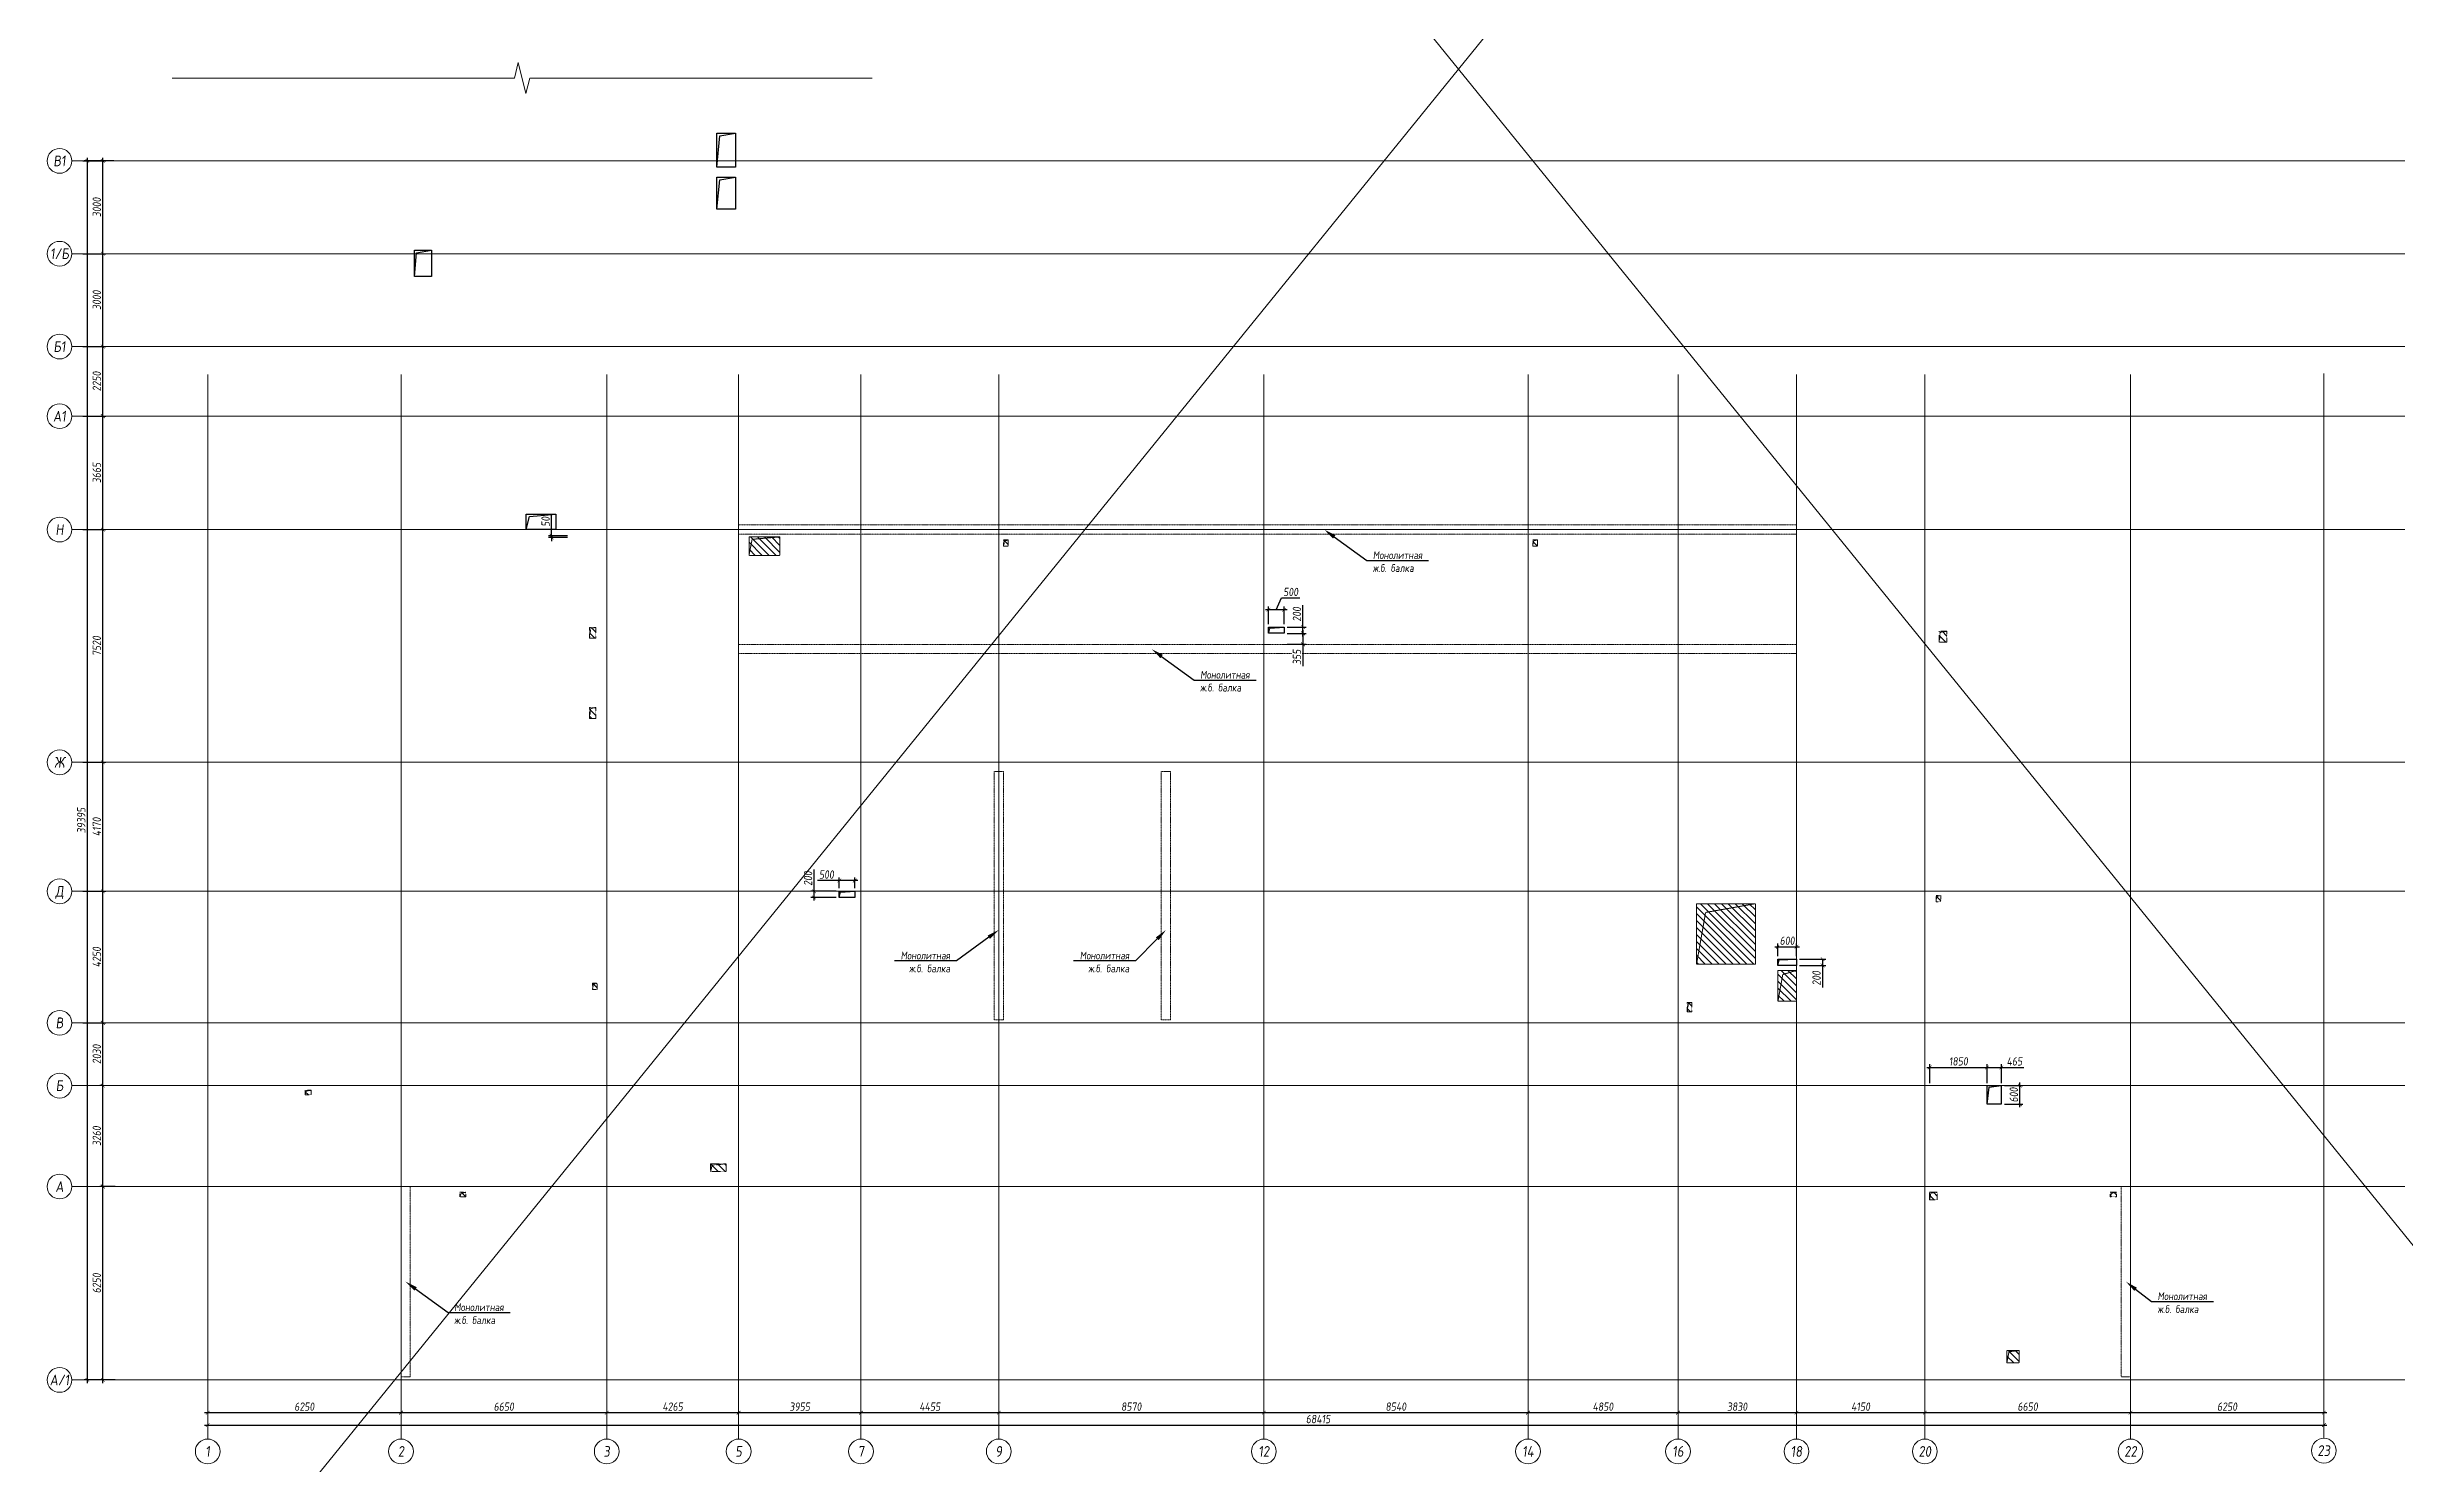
# Model space of a CAD drawing. Header units: millimetres. Extents: x -233751 to 529254, y -907864 to 285890.
# Drawn here: x -216995 to -140770, y 52494 to 98276 of the extents above; entities that cross this region are included whole.
import ezdxf
from ezdxf import colors
from ezdxf.entities.mleader import LeaderData, LeaderLine
from ezdxf.enums import TextEntityAlignment as Align
from ezdxf.math import Vec2, Vec3

# ---------------------------------------------------------------- set-up
doc = ezdxf.new("R2010")
doc.units = ezdxf.units.MM
doc.linetypes.add('ADSK_Штриховая_ш2 п1', pattern=[3, 2, -1])
doc.linetypes.add('осевая', pattern=[2, 1.25, -0.25, 0.25, -0.25])
doc.layers.get('0').update_dxf_attribs({"lineweight": 30})
doc.layers.get('Defpoints').update_dxf_attribs({"lineweight": 0})
for name, color, linetype, lineweight in [('КР_БалкиЖБ', 7, 'ADSK_Штриховая_ш2 п1', 5), ('КР_Новые отверстия', 5, 'Continuous', 30), ('КР_Оси', 7, 'Continuous', 5), ('КР_Размеры отверстия', 7, 'Continuous', 5), ('КР_Сущ отверстия', 6, 'Continuous', 15), ('КР_Тонкая', 250, 'Continuous', 0)]:
    doc.layers.add(name, color=color, linetype=linetype, lineweight=lineweight)
doc.styles.add('ISOCPEUR', font='isocpeur.ttf', dxfattribs={"width": 0.85, "oblique": 7})
doc.dimstyles.new('R_100', dxfattribs={"dimtxt": 270, "dimasz": 120, "dimexe": 100, "dimexo": 100, "dimgap": 60, "dimtad": 1, "dimdec": 0, "dimrnd": 5, "dimzin": 0, "dimdsep": 46, "dimtxsty": 'ISOCPEUR', "dimblk": 'ARCHTICK', "dimcen": 0, "dimdle": 100, "dimclrd": 256, "dimclre": 256, "dimclrt": 256, "dimadec": 0, "dimazin": 0, "dimtfac": 2, "dimtdec": 0, "dimtmove": 0, "dimatfit": 3, "dimfxl": 1, "dimtvp": 3, "dimtfill": 1, "dimtolj": 1, "dimtzin": 0, "dimarcsym": 0})

# ---------------------------------------------------------------- blocks, each defined once
blk = doc.blocks.new('*U2081')
at = {"color": 0, "linetype": 'Continuous', "lineweight": -2}
blk.add_wipeout([(0, 0), (543, 0), (1087, 0), (1630, 0), (2173, 0), (2716, 0), (3260, 0), (3803, 0), (4346, 0), (4889, 0), (5433, 0), (5976, 0), (6519, 0), (7062, 0), (7606, 0), (8149, 0), (8692, 0), (9235, 0), (9779, 0), (10322, 0), (10865, 0), (10871, 25), (10878, 50), (10884, 75), (10890, 100), (10896, 125), (10903, 150), (10909, 175), (10915, 200), (10921, 225), (10928, 250), (10934, 275), (10940, 300), (10946, 325), (10953, 350), (10959, 375), (10965, 400), (10971, 425), (10978, 450), (10984, 475), (10990, 500), (11003, 450), (11015, 400), (11028, 350), (11040, 300), (11053, 250), (11065, 200), (11078, 150), (11090, 100), (11103, 50), (11115, 0), (11128, -50), (11140, -100), (11153, -150), (11165, -200), (11178, -250), (11190, -300), (11203, -350), (11215, -400), (11228, -450), (11240, -500), (11246, -475), (11253, -450), (11259, -425), (11265, -400), (11271, -375), (11278, -350), (11284, -325), (11290, -300), (11296, -275), (11303, -250), (11309, -225), (11315, -200), (11321, -175), (11328, -150), (11334, -125), (11340, -100), (11346, -75), (11353, -50), (11359, -25), (11365, 0), (11908, 0), (12452, 0), (12995, 0), (13538, 0), (14081, 0), (14625, 0), (15168, 0), (15711, 0), (16254, 0), (16798, 0), (17341, 0), (17884, 0), (18427, 0), (18971, 0), (19514, 0), (20057, 0), (20600, 0), (21144, 0), (21687, 0), (22230, 0), (22230, 1000), (0, 1000)], dxfattribs=at)
blk.add_lwpolyline([(-200, 0), (0, 0), (10865, 0), (10990, 500), (11240, -500), (11365, 0), (22230, 0), (22430, 0)], dxfattribs=at)
blk = doc.blocks.new('*U2082')
at = {"color": 0, "linetype": 'Continuous', "lineweight": -2}
blk.add_line((-74924, 0), (-75424, 0), dxfattribs=at)
at = {"color": 0, "linetype": 'ByBlock', "lineweight": -2, "ltscale": 10}
blk.add_line((0, 0), (-74924, 0), dxfattribs=at)
at = {"color": 0, "linetype": 'Continuous', "lineweight": -2}
blk.add_circle((-75824, 0), 400, dxfattribs=at)
at = {"color": 0, "linetype": 'Continuous', "lineweight": -2, "style": 'ISOCPEUR', "oblique": 7, "width": 0.856383}
blk.add_text('А', height=347, dxfattribs=at).set_placement((-75824, 0), align=Align.MIDDLE_CENTER)
blk = doc.blocks.new('*U2083')
at = {"color": 0, "linetype": 'Continuous', "lineweight": -2}
blk.add_line((-74924, 0), (-75424, 0), dxfattribs=at)
at = {"color": 0, "linetype": 'ByBlock', "lineweight": -2, "ltscale": 10}
blk.add_line((0, 0), (-74924, 0), dxfattribs=at)
at = {"color": 0, "linetype": 'Continuous', "lineweight": -2}
blk.add_circle((-75824, 0), 400, dxfattribs=at)
at = {"color": 0, "linetype": 'Continuous', "lineweight": -2, "style": 'ISOCPEUR', "oblique": 7, "width": 0.856383}
blk.add_text('Б', height=347, dxfattribs=at).set_placement((-75824, 0), align=Align.MIDDLE_CENTER)
blk = doc.blocks.new('*U2084')
at = {"color": 0, "linetype": 'Continuous', "lineweight": -2}
blk.add_line((-74924, 0), (-75424, 0), dxfattribs=at)
at = {"color": 0, "linetype": 'ByBlock', "lineweight": -2, "ltscale": 10}
blk.add_line((0, 0), (-74924, 0), dxfattribs=at)
at = {"color": 0, "linetype": 'Continuous', "lineweight": -2}
blk.add_circle((-75824, 0), 400, dxfattribs=at)
at = {"color": 0, "linetype": 'Continuous', "lineweight": -2, "style": 'ISOCPEUR', "oblique": 7, "width": 0.856383}
blk.add_text('В', height=347, dxfattribs=at).set_placement((-75824, 0), align=Align.MIDDLE_CENTER)
blk = doc.blocks.new('*U2085')
at = {"color": 0, "linetype": 'Continuous', "lineweight": -2}
blk.add_line((-74924, 0), (-75424, 0), dxfattribs=at)
at = {"color": 0, "linetype": 'ByBlock', "lineweight": -2, "ltscale": 10}
blk.add_line((0, 0), (-74924, 0), dxfattribs=at)
at = {"color": 0, "linetype": 'Continuous', "lineweight": -2}
blk.add_circle((-75824, 0), 400, dxfattribs=at)
at = {"color": 0, "linetype": 'Continuous', "lineweight": -2, "style": 'ISOCPEUR', "oblique": 7, "width": 0.856383}
blk.add_text('Д', height=347, dxfattribs=at).set_placement((-75824, 0), align=Align.MIDDLE_CENTER)
blk = doc.blocks.new('*U2086')
at = {"color": 0, "linetype": 'Continuous', "lineweight": -2}
blk.add_line((-74924, 0), (-75424, 0), dxfattribs=at)
at = {"color": 0, "linetype": 'ByBlock', "lineweight": -2, "ltscale": 10}
blk.add_line((0, 0), (-74924, 0), dxfattribs=at)
at = {"color": 0, "linetype": 'Continuous', "lineweight": -2}
blk.add_circle((-75824, 0), 400, dxfattribs=at)
at = {"color": 0, "linetype": 'Continuous', "lineweight": -2, "style": 'ISOCPEUR', "oblique": 7, "width": 0.856383}
blk.add_text('Ж', height=347, dxfattribs=at).set_placement((-75824, 0), align=Align.MIDDLE_CENTER)
blk = doc.blocks.new('*U2087')
at = {"color": 0, "linetype": 'Continuous', "lineweight": -2}
blk.add_line((-74924, 0), (-75424, 0), dxfattribs=at)
at = {"color": 0, "linetype": 'ByBlock', "lineweight": -2, "ltscale": 10}
blk.add_line((0, 0), (-74924, 0), dxfattribs=at)
at = {"color": 0, "linetype": 'Continuous', "lineweight": -2}
blk.add_circle((-75824, 0), 400, dxfattribs=at)
at = {"color": 0, "linetype": 'Continuous', "lineweight": -2, "style": 'ISOCPEUR', "oblique": 7, "width": 0.856383}
blk.add_text('Н', height=347, dxfattribs=at).set_placement((-75824, 0), align=Align.MIDDLE_CENTER)
blk = doc.blocks.new('*U2088')
at = {"color": 0, "linetype": 'Continuous', "lineweight": -2}
blk.add_line((-74924, 0), (-75424, 0), dxfattribs=at)
at = {"color": 0, "linetype": 'ByBlock', "lineweight": -2, "ltscale": 10}
blk.add_line((0, 0), (-74924, 0), dxfattribs=at)
at = {"color": 0, "linetype": 'Continuous', "lineweight": -2}
blk.add_circle((-75824, 0), 400, dxfattribs=at)
at = {"color": 0, "linetype": 'Continuous', "lineweight": -2, "style": 'ISOCPEUR', "oblique": 7, "width": 0.856383}
blk.add_text('А1', height=347.4, dxfattribs=at).set_placement((-75824, 0), align=Align.MIDDLE_CENTER)
blk = doc.blocks.new('*U2089')
at = {"color": 0, "linetype": 'Continuous', "lineweight": -2}
blk.add_line((-74924, 0), (-75424, 0), dxfattribs=at)
at = {"color": 0, "linetype": 'ByBlock', "lineweight": -2, "ltscale": 10}
blk.add_line((0, 0), (-74924, 0), dxfattribs=at)
at = {"color": 0, "linetype": 'Continuous', "lineweight": -2}
blk.add_circle((-75824, 0), 400, dxfattribs=at)
at = {"color": 0, "linetype": 'Continuous', "lineweight": -2, "style": 'ISOCPEUR', "oblique": 7, "width": 0.856383}
blk.add_text('Б1', height=347.4, dxfattribs=at).set_placement((-75824, 0), align=Align.MIDDLE_CENTER)
blk = doc.blocks.new('*U2090')
at = {"color": 0, "linetype": 'Continuous', "lineweight": -2}
blk.add_line((-74924, 0), (-75424, 0), dxfattribs=at)
at = {"color": 0, "linetype": 'ByBlock', "lineweight": -2, "ltscale": 10}
blk.add_line((0, 0), (-74924, 0), dxfattribs=at)
at = {"color": 0, "linetype": 'Continuous', "lineweight": -2}
blk.add_circle((-75824, 0), 400, dxfattribs=at)
at = {"color": 0, "linetype": 'Continuous', "lineweight": -2, "style": 'ISOCPEUR', "oblique": 7, "width": 0.856383}
blk.add_text('1/Б', height=347.4, dxfattribs=at).set_placement((-75824, 0), align=Align.MIDDLE_CENTER)
blk = doc.blocks.new('*U2091')
at = {"color": 0, "linetype": 'Continuous', "lineweight": -2}
blk.add_line((-74924, 0), (-75424, 0), dxfattribs=at)
at = {"color": 0, "linetype": 'ByBlock', "lineweight": -2, "ltscale": 10}
blk.add_line((0, 0), (-74924, 0), dxfattribs=at)
at = {"color": 0, "linetype": 'Continuous', "lineweight": -2}
blk.add_circle((-75824, 0), 400, dxfattribs=at)
at = {"color": 0, "linetype": 'Continuous', "lineweight": -2, "style": 'ISOCPEUR', "oblique": 7, "width": 0.856383}
blk.add_text('В1', height=347.4, dxfattribs=at).set_placement((-75824, 0), align=Align.MIDDLE_CENTER)
blk = doc.blocks.new('*U2092')
at = {"color": 0, "linetype": 'Continuous', "lineweight": -2}
blk.add_line((-74924, 0), (-75424, 0), dxfattribs=at)
at = {"color": 0, "linetype": 'ByBlock', "lineweight": -2, "ltscale": 10}
blk.add_line((0, 0), (-74924, 0), dxfattribs=at)
at = {"color": 0, "linetype": 'Continuous', "lineweight": -2}
blk.add_circle((-75824, 0), 400, dxfattribs=at)
at = {"color": 0, "linetype": 'Continuous', "lineweight": -2, "style": 'ISOCPEUR', "oblique": 7, "width": 0.856383}
blk.add_text('А/1', height=347.4, dxfattribs=at).set_placement((-75824, 0), align=Align.MIDDLE_CENTER)
blk = doc.blocks.new('*U2093')
at = {"color": 0, "linetype": 'ByBlock', "lineweight": -2, "ltscale": 10}
blk.add_line((0, 0), (0, -34307), dxfattribs=at)
at = {"color": 0, "linetype": 'Continuous', "lineweight": -2}
blk.add_line((0, -34307), (0, -34407), dxfattribs=at)
blk.add_circle((0, -34807), 400, dxfattribs=at)
at = {"color": 0, "linetype": 'Continuous', "lineweight": -2, "style": 'ISOCPEUR', "oblique": 7, "width": 0.856383}
blk.add_text('1', height=347, dxfattribs=at).set_placement((0, -34807), align=Align.MIDDLE_CENTER)
blk = doc.blocks.new('*U2094')
at = {"color": 0, "linetype": 'ByBlock', "lineweight": -2, "ltscale": 10}
blk.add_line((0, 0), (0, -34307), dxfattribs=at)
at = {"color": 0, "linetype": 'Continuous', "lineweight": -2}
blk.add_line((0, -34307), (0, -34407), dxfattribs=at)
blk.add_circle((0, -34807), 400, dxfattribs=at)
at = {"color": 0, "linetype": 'Continuous', "lineweight": -2, "style": 'ISOCPEUR', "oblique": 7, "width": 0.856383}
blk.add_text('2', height=347, dxfattribs=at).set_placement((0, -34807), align=Align.MIDDLE_CENTER)
blk = doc.blocks.new('*U2095')
at = {"color": 0, "linetype": 'ByBlock', "lineweight": -2, "ltscale": 10}
blk.add_line((0, 0), (0, -34307), dxfattribs=at)
at = {"color": 0, "linetype": 'Continuous', "lineweight": -2}
blk.add_line((0, -34307), (0, -34407), dxfattribs=at)
blk.add_circle((0, -34807), 400, dxfattribs=at)
at = {"color": 0, "linetype": 'Continuous', "lineweight": -2, "style": 'ISOCPEUR', "oblique": 7, "width": 0.856383}
blk.add_text('3', height=347, dxfattribs=at).set_placement((0, -34807), align=Align.MIDDLE_CENTER)
blk = doc.blocks.new('*U2096')
at = {"color": 0, "linetype": 'ByBlock', "lineweight": -2, "ltscale": 10}
blk.add_line((0, 0), (0, -34307), dxfattribs=at)
at = {"color": 0, "linetype": 'Continuous', "lineweight": -2}
blk.add_line((0, -34307), (0, -34407), dxfattribs=at)
blk.add_circle((0, -34807), 400, dxfattribs=at)
at = {"color": 0, "linetype": 'Continuous', "lineweight": -2, "style": 'ISOCPEUR', "oblique": 7, "width": 0.856383}
blk.add_text('5', height=347, dxfattribs=at).set_placement((0, -34807), align=Align.MIDDLE_CENTER)
blk = doc.blocks.new('*U2097')
at = {"color": 0, "linetype": 'ByBlock', "lineweight": -2, "ltscale": 10}
blk.add_line((0, 0), (0, -34307), dxfattribs=at)
at = {"color": 0, "linetype": 'Continuous', "lineweight": -2}
blk.add_line((0, -34307), (0, -34407), dxfattribs=at)
blk.add_circle((0, -34807), 400, dxfattribs=at)
at = {"color": 0, "linetype": 'Continuous', "lineweight": -2, "style": 'ISOCPEUR', "oblique": 7, "width": 0.856383}
blk.add_text('7', height=347, dxfattribs=at).set_placement((0, -34807), align=Align.MIDDLE_CENTER)
blk = doc.blocks.new('*U2098')
at = {"color": 0, "linetype": 'ByBlock', "lineweight": -2, "ltscale": 10}
blk.add_line((0, 0), (0, -34307), dxfattribs=at)
at = {"color": 0, "linetype": 'Continuous', "lineweight": -2}
blk.add_line((0, -34307), (0, -34407), dxfattribs=at)
blk.add_circle((0, -34807), 400, dxfattribs=at)
at = {"color": 0, "linetype": 'Continuous', "lineweight": -2, "style": 'ISOCPEUR', "oblique": 7, "width": 0.856383}
blk.add_text('9', height=347, dxfattribs=at).set_placement((0, -34807), align=Align.MIDDLE_CENTER)
blk = doc.blocks.new('*U2099')
at = {"color": 0, "linetype": 'ByBlock', "lineweight": -2, "ltscale": 10}
blk.add_line((0, 0), (0, -34307), dxfattribs=at)
at = {"color": 0, "linetype": 'Continuous', "lineweight": -2}
blk.add_line((0, -34307), (0, -34407), dxfattribs=at)
blk.add_circle((0, -34807), 400, dxfattribs=at)
at = {"color": 0, "linetype": 'Continuous', "lineweight": -2, "style": 'ISOCPEUR', "oblique": 7, "width": 0.856383}
blk.add_text('12', height=347.4, dxfattribs=at).set_placement((0, -34807), align=Align.MIDDLE_CENTER)
blk = doc.blocks.new('*U2100')
at = {"color": 0, "linetype": 'ByBlock', "lineweight": -2, "ltscale": 10}
blk.add_line((0, 0), (0, -34307), dxfattribs=at)
at = {"color": 0, "linetype": 'Continuous', "lineweight": -2}
blk.add_line((0, -34307), (0, -34407), dxfattribs=at)
blk.add_circle((0, -34807), 400, dxfattribs=at)
at = {"color": 0, "linetype": 'Continuous', "lineweight": -2, "style": 'ISOCPEUR', "oblique": 7, "width": 0.856383}
blk.add_text('14', height=347.4, dxfattribs=at).set_placement((0, -34807), align=Align.MIDDLE_CENTER)
blk = doc.blocks.new('*U2101')
at = {"color": 0, "linetype": 'ByBlock', "lineweight": -2, "ltscale": 10}
blk.add_line((0, 0), (0, -34307), dxfattribs=at)
at = {"color": 0, "linetype": 'Continuous', "lineweight": -2}
blk.add_line((0, -34307), (0, -34407), dxfattribs=at)
blk.add_circle((0, -34807), 400, dxfattribs=at)
at = {"color": 0, "linetype": 'Continuous', "lineweight": -2, "style": 'ISOCPEUR', "oblique": 7, "width": 0.856383}
blk.add_text('16', height=347.4, dxfattribs=at).set_placement((0, -34807), align=Align.MIDDLE_CENTER)
blk = doc.blocks.new('*U2102')
at = {"color": 0, "linetype": 'ByBlock', "lineweight": -2, "ltscale": 10}
blk.add_line((0, 0), (0, -34307), dxfattribs=at)
at = {"color": 0, "linetype": 'Continuous', "lineweight": -2}
blk.add_line((0, -34307), (0, -34407), dxfattribs=at)
blk.add_circle((0, -34807), 400, dxfattribs=at)
at = {"color": 0, "linetype": 'Continuous', "lineweight": -2, "style": 'ISOCPEUR', "oblique": 7, "width": 0.856383}
blk.add_text('18', height=347.4, dxfattribs=at).set_placement((0, -34807), align=Align.MIDDLE_CENTER)
blk = doc.blocks.new('*U2103')
at = {"color": 0, "linetype": 'ByBlock', "lineweight": -2, "ltscale": 10}
blk.add_line((0, 0), (0, -34307), dxfattribs=at)
at = {"color": 0, "linetype": 'Continuous', "lineweight": -2}
blk.add_line((0, -34307), (0, -34407), dxfattribs=at)
blk.add_circle((0, -34807), 400, dxfattribs=at)
at = {"color": 0, "linetype": 'Continuous', "lineweight": -2, "style": 'ISOCPEUR', "oblique": 7, "width": 0.856383}
blk.add_text('20', height=347.4, dxfattribs=at).set_placement((0, -34807), align=Align.MIDDLE_CENTER)
blk = doc.blocks.new('*U2104')
at = {"color": 0, "linetype": 'ByBlock', "lineweight": -2, "ltscale": 10}
blk.add_line((0, 0), (0, -34307), dxfattribs=at)
at = {"color": 0, "linetype": 'Continuous', "lineweight": -2}
blk.add_line((0, -34307), (0, -34407), dxfattribs=at)
blk.add_circle((0, -34807), 400, dxfattribs=at)
at = {"color": 0, "linetype": 'Continuous', "lineweight": -2, "style": 'ISOCPEUR', "oblique": 7, "width": 0.856383}
blk.add_text('22', height=347.4, dxfattribs=at).set_placement((0, -34807), align=Align.MIDDLE_CENTER)
blk = doc.blocks.new('*U2105')
at = {"color": 0, "linetype": 'ByBlock', "lineweight": -2, "ltscale": 10}
blk.add_line((0, 0), (0, -34307), dxfattribs=at)
at = {"color": 0, "linetype": 'Continuous', "lineweight": -2}
blk.add_line((0, -34307), (0, -34407), dxfattribs=at)
blk.add_circle((0, -34807), 400, dxfattribs=at)
at = {"color": 0, "linetype": 'Continuous', "lineweight": -2, "style": 'ISOCPEUR', "oblique": 7, "width": 0.856383}
blk.add_text('23', height=347.4, dxfattribs=at).set_placement((0, -34807), align=Align.MIDDLE_CENTER)
blk = doc.blocks.new('_ArchTick')
at = {"color": 0, "linetype": 'ByBlock', "const_width": 0.15}
blk.add_lwpolyline([(-0.5, -0.5), (0.5, 0.5)], dxfattribs=at)
blk = doc.blocks.new('*D752')
at = {"layer": 'Defpoints', "color": 0, "transparency": 16777216}
for p in [(-215195, 61456), (-214692, 61456), (-214692, 55206)]:
    blk.add_point(p, dxfattribs=at)
at = {"layer": 'КР_Оси', "lineweight": -2, "transparency": 16777216}
for p, q in [((-214792, 61456), (-215295, 61456)), ((-215195, 55106), (-215195, 61556)), ((-214792, 55206), (-215295, 55206))]:
    blk.add_line(p, q, dxfattribs=at)
at = {"layer": 'КР_Оси', "lineweight": -2, "transparency": 16777216, "xscale": 120, "yscale": 120, "zscale": 120}
for p, rotation in [((-215195, 61456), 90), ((-215195, 55206), 270)]:
    blk.add_blockref('_ArchTick', p, dxfattribs=dict(at, rotation=rotation))
at = {"layer": 'КР_Оси', "transparency": 16777216, "insert": (-215390, 58331), "char_height": 270, "attachment_point": 5, "rotation": 90, "style": 'ISOCPEUR', "bg_fill": 3, "box_fill_scale": 1.1, "bg_fill_color": 256, "bg_fill_true_color": 13158600, "bg_fill_transparency": 0}
blk.add_mtext('\\A1;6250', dxfattribs=at)
blk = doc.blocks.new('*D753')
at = {"layer": 'Defpoints', "color": 0, "transparency": 16777216}
for p in [(-215695, 94601), (-214742, 94601), (-214692, 55206)]:
    blk.add_point(p, dxfattribs=at)
at = {"layer": 'КР_Оси', "lineweight": -2, "transparency": 16777216}
for p, q in [((-214842, 94601), (-215795, 94601)), ((-215695, 55106), (-215695, 94701)), ((-214792, 55206), (-215795, 55206))]:
    blk.add_line(p, q, dxfattribs=at)
at = {"layer": 'КР_Оси', "lineweight": -2, "transparency": 16777216, "xscale": 120, "yscale": 120, "zscale": 120}
for p, rotation in [((-215695, 94601), 90), ((-215695, 55206), 270)]:
    blk.add_blockref('_ArchTick', p, dxfattribs=dict(at, rotation=rotation))
at = {"layer": 'КР_Оси', "transparency": 16777216, "insert": (-215890, 73288), "char_height": 270, "attachment_point": 5, "rotation": 90, "style": 'ISOCPEUR', "bg_fill": 3, "box_fill_scale": 1.1, "bg_fill_color": 256, "bg_fill_true_color": 13158600, "bg_fill_transparency": 0}
blk.add_mtext('\\A1;39395', dxfattribs=at)
blk = doc.blocks.new('*D754')
at = {"layer": 'Defpoints', "color": 0, "transparency": 16777216}
for p in [(-215195, 64716), (-215095, 64716), (-214692, 61456)]:
    blk.add_point(p, dxfattribs=at)
at = {"layer": 'КР_Оси', "lineweight": -2, "transparency": 16777216}
for p, q in [((-215195, 61356), (-215195, 64816)), ((-215195, 64716), (-215295, 64716)), ((-214792, 61456), (-215295, 61456))]:
    blk.add_line(p, q, dxfattribs=at)
at = {"layer": 'КР_Оси', "lineweight": -2, "transparency": 16777216, "xscale": 120, "yscale": 120, "zscale": 120}
for p, rotation in [((-215195, 64716), 90), ((-215195, 61456), 270)]:
    blk.add_blockref('_ArchTick', p, dxfattribs=dict(at, rotation=rotation))
at = {"layer": 'КР_Оси', "transparency": 16777216, "insert": (-215390, 63086), "char_height": 270, "attachment_point": 5, "rotation": 90, "style": 'ISOCPEUR', "bg_fill": 3, "box_fill_scale": 1.1, "bg_fill_color": 256, "bg_fill_true_color": 13158600, "bg_fill_transparency": 0}
blk.add_mtext('\\A1;3260', dxfattribs=at)
blk = doc.blocks.new('*D755')
at = {"layer": 'Defpoints', "color": 0, "transparency": 16777216}
for p in [(-215945, 66746), (-215195, 66746), (-215095, 64716)]:
    blk.add_point(p, dxfattribs=at)
at = {"layer": 'КР_Оси', "lineweight": -2, "transparency": 16777216}
for p, q in [((-215845, 66746), (-215095, 66746)), ((-215195, 64616), (-215195, 66846)), ((-215195, 64716), (-215295, 64716))]:
    blk.add_line(p, q, dxfattribs=at)
at = {"layer": 'КР_Оси', "lineweight": -2, "transparency": 16777216, "xscale": 120, "yscale": 120, "zscale": 120}
for p, rotation in [((-215195, 66746), 90), ((-215195, 64716), 270)]:
    blk.add_blockref('_ArchTick', p, dxfattribs=dict(at, rotation=rotation))
at = {"layer": 'КР_Оси', "transparency": 16777216, "insert": (-215390, 65731), "char_height": 270, "attachment_point": 5, "rotation": 90, "style": 'ISOCPEUR', "bg_fill": 3, "box_fill_scale": 1.1, "bg_fill_color": 256, "bg_fill_true_color": 13158600, "bg_fill_transparency": 0}
blk.add_mtext('\\A1;2030', dxfattribs=at)
blk = doc.blocks.new('*D756')
at = {"layer": 'Defpoints', "color": 0, "transparency": 16777216}
for p in [(-215945, 70996), (-215195, 70996), (-215945, 66746)]:
    blk.add_point(p, dxfattribs=at)
at = {"layer": 'КР_Оси', "lineweight": -2, "transparency": 16777216}
for p, q in [((-215845, 70996), (-215095, 70996)), ((-215195, 66646), (-215195, 71096)), ((-215845, 66746), (-215095, 66746))]:
    blk.add_line(p, q, dxfattribs=at)
at = {"layer": 'КР_Оси', "lineweight": -2, "transparency": 16777216, "xscale": 120, "yscale": 120, "zscale": 120}
for p, rotation in [((-215195, 70996), 90), ((-215195, 66746), 270)]:
    blk.add_blockref('_ArchTick', p, dxfattribs=dict(at, rotation=rotation))
at = {"layer": 'КР_Оси', "transparency": 16777216, "insert": (-215390, 68871), "char_height": 270, "attachment_point": 5, "rotation": 90, "style": 'ISOCPEUR', "bg_fill": 3, "box_fill_scale": 1.1, "bg_fill_color": 256, "bg_fill_true_color": 13158600, "bg_fill_transparency": 0}
blk.add_mtext('\\A1;4250', dxfattribs=at)
blk = doc.blocks.new('*D757')
at = {"layer": 'Defpoints', "color": 0, "transparency": 16777216}
for p in [(-215945, 75166), (-215195, 75166), (-215945, 70996)]:
    blk.add_point(p, dxfattribs=at)
at = {"layer": 'КР_Оси', "lineweight": -2, "transparency": 16777216}
for p, q in [((-215845, 75166), (-215095, 75166)), ((-215195, 70896), (-215195, 75266)), ((-215845, 70996), (-215095, 70996))]:
    blk.add_line(p, q, dxfattribs=at)
at = {"layer": 'КР_Оси', "lineweight": -2, "transparency": 16777216, "xscale": 120, "yscale": 120, "zscale": 120}
for p, rotation in [((-215195, 75166), 90), ((-215195, 70996), 270)]:
    blk.add_blockref('_ArchTick', p, dxfattribs=dict(at, rotation=rotation))
at = {"layer": 'КР_Оси', "transparency": 16777216, "insert": (-215390, 73081), "char_height": 270, "attachment_point": 5, "rotation": 90, "style": 'ISOCPEUR', "bg_fill": 3, "box_fill_scale": 1.1, "bg_fill_color": 256, "bg_fill_true_color": 13158600, "bg_fill_transparency": 0}
blk.add_mtext('\\A1;4170', dxfattribs=at)
blk = doc.blocks.new('*D758')
at = {"layer": 'Defpoints', "color": 0, "transparency": 16777216}
for p in [(-215945, 82686), (-215195, 82686), (-215945, 75166)]:
    blk.add_point(p, dxfattribs=at)
at = {"layer": 'КР_Оси', "lineweight": -2, "transparency": 16777216}
for p, q in [((-215845, 82686), (-215095, 82686)), ((-215195, 75066), (-215195, 82786)), ((-215845, 75166), (-215095, 75166))]:
    blk.add_line(p, q, dxfattribs=at)
at = {"layer": 'КР_Оси', "lineweight": -2, "transparency": 16777216, "xscale": 120, "yscale": 120, "zscale": 120}
for p, rotation in [((-215195, 82686), 90), ((-215195, 75166), 270)]:
    blk.add_blockref('_ArchTick', p, dxfattribs=dict(at, rotation=rotation))
at = {"layer": 'КР_Оси', "transparency": 16777216, "insert": (-215390, 78926), "char_height": 270, "attachment_point": 5, "rotation": 90, "style": 'ISOCPEUR', "bg_fill": 3, "box_fill_scale": 1.1, "bg_fill_color": 256, "bg_fill_true_color": 13158600, "bg_fill_transparency": 0}
blk.add_mtext('\\A1;7520', dxfattribs=at)
blk = doc.blocks.new('*D759')
at = {"layer": 'Defpoints', "color": 0, "transparency": 16777216}
for p in [(-215945, 86351), (-215195, 86351), (-215945, 82686)]:
    blk.add_point(p, dxfattribs=at)
at = {"layer": 'КР_Оси', "lineweight": -2, "transparency": 16777216}
for p, q in [((-215845, 86351), (-215095, 86351)), ((-215195, 82586), (-215195, 86451)), ((-215845, 82686), (-215095, 82686))]:
    blk.add_line(p, q, dxfattribs=at)
at = {"layer": 'КР_Оси', "lineweight": -2, "transparency": 16777216, "xscale": 120, "yscale": 120, "zscale": 120}
for p, rotation in [((-215195, 86351), 90), ((-215195, 82686), 270)]:
    blk.add_blockref('_ArchTick', p, dxfattribs=dict(at, rotation=rotation))
at = {"layer": 'КР_Оси', "transparency": 16777216, "insert": (-215390, 84518), "char_height": 270, "attachment_point": 5, "rotation": 90, "style": 'ISOCPEUR', "bg_fill": 3, "box_fill_scale": 1.1, "bg_fill_color": 256, "bg_fill_true_color": 13158600, "bg_fill_transparency": 0}
blk.add_mtext('\\A1;3665', dxfattribs=at)
blk = doc.blocks.new('*D760')
at = {"layer": 'Defpoints', "color": 0, "transparency": 16777216}
for p in [(-215945, 88601), (-215195, 88601), (-215945, 86351)]:
    blk.add_point(p, dxfattribs=at)
at = {"layer": 'КР_Оси', "lineweight": -2, "transparency": 16777216}
for p, q in [((-215845, 88601), (-215095, 88601)), ((-215195, 86251), (-215195, 88701)), ((-215845, 86351), (-215095, 86351))]:
    blk.add_line(p, q, dxfattribs=at)
at = {"layer": 'КР_Оси', "lineweight": -2, "transparency": 16777216, "xscale": 120, "yscale": 120, "zscale": 120}
for p, rotation in [((-215195, 88601), 90), ((-215195, 86351), 270)]:
    blk.add_blockref('_ArchTick', p, dxfattribs=dict(at, rotation=rotation))
at = {"layer": 'КР_Оси', "transparency": 16777216, "insert": (-215390, 87476), "char_height": 270, "attachment_point": 5, "rotation": 90, "style": 'ISOCPEUR', "bg_fill": 3, "box_fill_scale": 1.1, "bg_fill_color": 256, "bg_fill_true_color": 13158600, "bg_fill_transparency": 0}
blk.add_mtext('\\A1;2250', dxfattribs=at)
blk = doc.blocks.new('*D761')
at = {"layer": 'Defpoints', "color": 0, "transparency": 16777216}
for p in [(-215945, 91601), (-215195, 91601), (-215945, 88601)]:
    blk.add_point(p, dxfattribs=at)
at = {"layer": 'КР_Оси', "lineweight": -2, "transparency": 16777216}
for p, q in [((-215845, 91601), (-215095, 91601)), ((-215195, 88501), (-215195, 91701)), ((-215845, 88601), (-215095, 88601))]:
    blk.add_line(p, q, dxfattribs=at)
at = {"layer": 'КР_Оси', "lineweight": -2, "transparency": 16777216, "xscale": 120, "yscale": 120, "zscale": 120}
for p, rotation in [((-215195, 91601), 90), ((-215195, 88601), 270)]:
    blk.add_blockref('_ArchTick', p, dxfattribs=dict(at, rotation=rotation))
at = {"layer": 'КР_Оси', "transparency": 16777216, "insert": (-215390, 90101), "char_height": 270, "attachment_point": 5, "rotation": 90, "style": 'ISOCPEUR', "bg_fill": 3, "box_fill_scale": 1.1, "bg_fill_color": 256, "bg_fill_true_color": 13158600, "bg_fill_transparency": 0}
blk.add_mtext('\\A1;3000', dxfattribs=at)
blk = doc.blocks.new('*D762')
at = {"layer": 'Defpoints', "color": 0, "transparency": 16777216}
for p in [(-215945, 94601), (-215195, 94601), (-215945, 91601)]:
    blk.add_point(p, dxfattribs=at)
at = {"layer": 'КР_Оси', "lineweight": -2, "transparency": 16777216}
for p, q in [((-215845, 94601), (-215095, 94601)), ((-215195, 91501), (-215195, 94701)), ((-215845, 91601), (-215095, 91601))]:
    blk.add_line(p, q, dxfattribs=at)
at = {"layer": 'КР_Оси', "lineweight": -2, "transparency": 16777216, "xscale": 120, "yscale": 120, "zscale": 120}
for p, rotation in [((-215195, 94601), 90), ((-215195, 91601), 270)]:
    blk.add_blockref('_ArchTick', p, dxfattribs=dict(at, rotation=rotation))
at = {"layer": 'КР_Оси', "transparency": 16777216, "insert": (-215390, 93101), "char_height": 270, "attachment_point": 5, "rotation": 90, "style": 'ISOCPEUR', "bg_fill": 3, "box_fill_scale": 1.1, "bg_fill_color": 256, "bg_fill_true_color": 13158600, "bg_fill_transparency": 0}
blk.add_mtext('\\A1;3000', dxfattribs=at)
blk = doc.blocks.new('*D763')
at = {"layer": 'Defpoints', "color": 0, "transparency": 16777216}
for p in [(-211804, 53745), (-143389, 53745), (-143389, 53745)]:
    blk.add_point(p, dxfattribs=at)
at = {"layer": 'КР_Оси', "lineweight": -2, "transparency": 16777216}
blk.add_line((-211904, 53745), (-143289, 53745), dxfattribs=at)
at = {"layer": 'КР_Оси', "lineweight": -2, "transparency": 16777216, "xscale": 120, "yscale": 120, "zscale": 120, "rotation": 180}
blk.add_blockref('_ArchTick', (-211804, 53745), dxfattribs=at)
at = {"layer": 'КР_Оси', "lineweight": -2, "transparency": 16777216, "xscale": 120, "yscale": 120, "zscale": 120}
blk.add_blockref('_ArchTick', (-143389, 53745), dxfattribs=at)
at = {"layer": 'КР_Оси', "transparency": 16777216, "insert": (-175903, 53940), "char_height": 270, "attachment_point": 5, "style": 'ISOCPEUR', "bg_fill": 3, "box_fill_scale": 1.1, "bg_fill_color": 256, "bg_fill_true_color": 13158600, "bg_fill_transparency": 0}
blk.add_mtext('\\A1;68415', dxfattribs=at)
blk = doc.blocks.new('*D764')
at = {"layer": 'Defpoints', "color": 0, "transparency": 16777216}
for p in [(-149639, 54147), (-149639, 54147), (-143389, 54147)]:
    blk.add_point(p, dxfattribs=at)
at = {"layer": 'КР_Оси', "lineweight": -2, "transparency": 16777216}
blk.add_line((-143289, 54147), (-149739, 54147), dxfattribs=at)
at = {"layer": 'КР_Оси', "lineweight": -2, "transparency": 16777216, "xscale": 120, "yscale": 120, "zscale": 120, "rotation": 180}
blk.add_blockref('_ArchTick', (-149639, 54147), dxfattribs=at)
at = {"layer": 'КР_Оси', "lineweight": -2, "transparency": 16777216, "xscale": 120, "yscale": 120, "zscale": 120}
blk.add_blockref('_ArchTick', (-143389, 54147), dxfattribs=at)
at = {"layer": 'КР_Оси', "transparency": 16777216, "insert": (-146514, 54342), "char_height": 270, "attachment_point": 5, "style": 'ISOCPEUR', "bg_fill": 3, "box_fill_scale": 1.1, "bg_fill_color": 256, "bg_fill_true_color": 13158600, "bg_fill_transparency": 0}
blk.add_mtext('\\A1;6250', dxfattribs=at)
blk = doc.blocks.new('*D765')
at = {"layer": 'Defpoints', "color": 0, "transparency": 16777216}
for p in [(-156289, 54147), (-156289, 54147), (-149639, 54147)]:
    blk.add_point(p, dxfattribs=at)
at = {"layer": 'КР_Оси', "lineweight": -2, "transparency": 16777216}
blk.add_line((-149539, 54147), (-156389, 54147), dxfattribs=at)
at = {"layer": 'КР_Оси', "lineweight": -2, "transparency": 16777216, "xscale": 120, "yscale": 120, "zscale": 120, "rotation": 180}
blk.add_blockref('_ArchTick', (-156289, 54147), dxfattribs=at)
at = {"layer": 'КР_Оси', "lineweight": -2, "transparency": 16777216, "xscale": 120, "yscale": 120, "zscale": 120}
blk.add_blockref('_ArchTick', (-149639, 54147), dxfattribs=at)
at = {"layer": 'КР_Оси', "transparency": 16777216, "insert": (-152964, 54342), "char_height": 270, "attachment_point": 5, "style": 'ISOCPEUR', "bg_fill": 3, "box_fill_scale": 1.1, "bg_fill_color": 256, "bg_fill_true_color": 13158600, "bg_fill_transparency": 0}
blk.add_mtext('\\A1;6650', dxfattribs=at)
blk = doc.blocks.new('*D766')
at = {"layer": 'Defpoints', "color": 0, "transparency": 16777216}
for p in [(-160439, 54147), (-160439, 54147), (-156289, 54147)]:
    blk.add_point(p, dxfattribs=at)
at = {"layer": 'КР_Оси', "lineweight": -2, "transparency": 16777216}
blk.add_line((-156189, 54147), (-160539, 54147), dxfattribs=at)
at = {"layer": 'КР_Оси', "lineweight": -2, "transparency": 16777216, "xscale": 120, "yscale": 120, "zscale": 120, "rotation": 180}
blk.add_blockref('_ArchTick', (-160439, 54147), dxfattribs=at)
at = {"layer": 'КР_Оси', "lineweight": -2, "transparency": 16777216, "xscale": 120, "yscale": 120, "zscale": 120}
blk.add_blockref('_ArchTick', (-156289, 54147), dxfattribs=at)
at = {"layer": 'КР_Оси', "transparency": 16777216, "insert": (-158364, 54342), "char_height": 270, "attachment_point": 5, "style": 'ISOCPEUR', "bg_fill": 3, "box_fill_scale": 1.1, "bg_fill_color": 256, "bg_fill_true_color": 13158600, "bg_fill_transparency": 0}
blk.add_mtext('\\A1;4150', dxfattribs=at)
blk = doc.blocks.new('*D767')
at = {"layer": 'Defpoints', "color": 0, "transparency": 16777216}
for p in [(-164269, 54147), (-164269, 54147), (-160439, 54147)]:
    blk.add_point(p, dxfattribs=at)
at = {"layer": 'КР_Оси', "lineweight": -2, "transparency": 16777216}
blk.add_line((-160339, 54147), (-164369, 54147), dxfattribs=at)
at = {"layer": 'КР_Оси', "lineweight": -2, "transparency": 16777216, "xscale": 120, "yscale": 120, "zscale": 120, "rotation": 180}
blk.add_blockref('_ArchTick', (-164269, 54147), dxfattribs=at)
at = {"layer": 'КР_Оси', "lineweight": -2, "transparency": 16777216, "xscale": 120, "yscale": 120, "zscale": 120}
blk.add_blockref('_ArchTick', (-160439, 54147), dxfattribs=at)
at = {"layer": 'КР_Оси', "transparency": 16777216, "insert": (-162354, 54342), "char_height": 270, "attachment_point": 5, "style": 'ISOCPEUR', "bg_fill": 3, "box_fill_scale": 1.1, "bg_fill_color": 256, "bg_fill_true_color": 13158600, "bg_fill_transparency": 0}
blk.add_mtext('\\A1;3830', dxfattribs=at)
blk = doc.blocks.new('*D768')
at = {"layer": 'Defpoints', "color": 0, "transparency": 16777216}
for p in [(-169119, 54147), (-169119, 54147), (-164269, 54147)]:
    blk.add_point(p, dxfattribs=at)
at = {"layer": 'КР_Оси', "lineweight": -2, "transparency": 16777216}
blk.add_line((-164169, 54147), (-169219, 54147), dxfattribs=at)
at = {"layer": 'КР_Оси', "lineweight": -2, "transparency": 16777216, "xscale": 120, "yscale": 120, "zscale": 120, "rotation": 180}
blk.add_blockref('_ArchTick', (-169119, 54147), dxfattribs=at)
at = {"layer": 'КР_Оси', "lineweight": -2, "transparency": 16777216, "xscale": 120, "yscale": 120, "zscale": 120}
blk.add_blockref('_ArchTick', (-164269, 54147), dxfattribs=at)
at = {"layer": 'КР_Оси', "transparency": 16777216, "insert": (-166694, 54342), "char_height": 270, "attachment_point": 5, "style": 'ISOCPEUR', "bg_fill": 3, "box_fill_scale": 1.1, "bg_fill_color": 256, "bg_fill_true_color": 13158600, "bg_fill_transparency": 0}
blk.add_mtext('\\A1;4850', dxfattribs=at)
blk = doc.blocks.new('*D769')
at = {"layer": 'Defpoints', "color": 0, "transparency": 16777216}
for p in [(-177659, 54147), (-177659, 54147), (-169119, 54147)]:
    blk.add_point(p, dxfattribs=at)
at = {"layer": 'КР_Оси', "lineweight": -2, "transparency": 16777216}
blk.add_line((-169019, 54147), (-177759, 54147), dxfattribs=at)
at = {"layer": 'КР_Оси', "lineweight": -2, "transparency": 16777216, "xscale": 120, "yscale": 120, "zscale": 120, "rotation": 180}
blk.add_blockref('_ArchTick', (-177659, 54147), dxfattribs=at)
at = {"layer": 'КР_Оси', "lineweight": -2, "transparency": 16777216, "xscale": 120, "yscale": 120, "zscale": 120}
blk.add_blockref('_ArchTick', (-169119, 54147), dxfattribs=at)
at = {"layer": 'КР_Оси', "transparency": 16777216, "insert": (-173389, 54342), "char_height": 270, "attachment_point": 5, "style": 'ISOCPEUR', "bg_fill": 3, "box_fill_scale": 1.1, "bg_fill_color": 256, "bg_fill_true_color": 13158600, "bg_fill_transparency": 0}
blk.add_mtext('\\A1;8540', dxfattribs=at)
blk = doc.blocks.new('*D770')
at = {"layer": 'Defpoints', "color": 0, "transparency": 16777216}
for p in [(-186229, 54147), (-186229, 54147), (-177659, 54147)]:
    blk.add_point(p, dxfattribs=at)
at = {"layer": 'КР_Оси', "lineweight": -2, "transparency": 16777216}
blk.add_line((-177559, 54147), (-186329, 54147), dxfattribs=at)
at = {"layer": 'КР_Оси', "lineweight": -2, "transparency": 16777216, "xscale": 120, "yscale": 120, "zscale": 120, "rotation": 180}
blk.add_blockref('_ArchTick', (-186229, 54147), dxfattribs=at)
at = {"layer": 'КР_Оси', "lineweight": -2, "transparency": 16777216, "xscale": 120, "yscale": 120, "zscale": 120}
blk.add_blockref('_ArchTick', (-177659, 54147), dxfattribs=at)
at = {"layer": 'КР_Оси', "transparency": 16777216, "insert": (-181944, 54342), "char_height": 270, "attachment_point": 5, "style": 'ISOCPEUR', "bg_fill": 3, "box_fill_scale": 1.1, "bg_fill_color": 256, "bg_fill_true_color": 13158600, "bg_fill_transparency": 0}
blk.add_mtext('\\A1;8570', dxfattribs=at)
blk = doc.blocks.new('*D771')
at = {"layer": 'Defpoints', "color": 0, "transparency": 16777216}
for p in [(-190684, 54147), (-190684, 54147), (-186229, 54147)]:
    blk.add_point(p, dxfattribs=at)
at = {"layer": 'КР_Оси', "lineweight": -2, "transparency": 16777216}
blk.add_line((-186129, 54147), (-190784, 54147), dxfattribs=at)
at = {"layer": 'КР_Оси', "lineweight": -2, "transparency": 16777216, "xscale": 120, "yscale": 120, "zscale": 120, "rotation": 180}
blk.add_blockref('_ArchTick', (-190684, 54147), dxfattribs=at)
at = {"layer": 'КР_Оси', "lineweight": -2, "transparency": 16777216, "xscale": 120, "yscale": 120, "zscale": 120}
blk.add_blockref('_ArchTick', (-186229, 54147), dxfattribs=at)
at = {"layer": 'КР_Оси', "transparency": 16777216, "insert": (-188456, 54342), "char_height": 270, "attachment_point": 5, "style": 'ISOCPEUR', "bg_fill": 3, "box_fill_scale": 1.1, "bg_fill_color": 256, "bg_fill_true_color": 13158600, "bg_fill_transparency": 0}
blk.add_mtext('\\A1;4455', dxfattribs=at)
blk = doc.blocks.new('*D772')
at = {"layer": 'Defpoints', "color": 0, "transparency": 16777216}
for p in [(-194639, 54147), (-194639, 54147), (-190684, 54147)]:
    blk.add_point(p, dxfattribs=at)
at = {"layer": 'КР_Оси', "lineweight": -2, "transparency": 16777216}
blk.add_line((-190584, 54147), (-194739, 54147), dxfattribs=at)
at = {"layer": 'КР_Оси', "lineweight": -2, "transparency": 16777216, "xscale": 120, "yscale": 120, "zscale": 120, "rotation": 180}
blk.add_blockref('_ArchTick', (-194639, 54147), dxfattribs=at)
at = {"layer": 'КР_Оси', "lineweight": -2, "transparency": 16777216, "xscale": 120, "yscale": 120, "zscale": 120}
blk.add_blockref('_ArchTick', (-190684, 54147), dxfattribs=at)
at = {"layer": 'КР_Оси', "transparency": 16777216, "insert": (-192661, 54342), "char_height": 270, "attachment_point": 5, "style": 'ISOCPEUR', "bg_fill": 3, "box_fill_scale": 1.1, "bg_fill_color": 256, "bg_fill_true_color": 13158600, "bg_fill_transparency": 0}
blk.add_mtext('\\A1;3955', dxfattribs=at)
blk = doc.blocks.new('*D773')
at = {"layer": 'Defpoints', "color": 0, "transparency": 16777216}
for p in [(-198904, 54147), (-198904, 54147), (-194639, 54147)]:
    blk.add_point(p, dxfattribs=at)
at = {"layer": 'КР_Оси', "lineweight": -2, "transparency": 16777216}
blk.add_line((-194539, 54147), (-199004, 54147), dxfattribs=at)
at = {"layer": 'КР_Оси', "lineweight": -2, "transparency": 16777216, "xscale": 120, "yscale": 120, "zscale": 120, "rotation": 180}
blk.add_blockref('_ArchTick', (-198904, 54147), dxfattribs=at)
at = {"layer": 'КР_Оси', "lineweight": -2, "transparency": 16777216, "xscale": 120, "yscale": 120, "zscale": 120}
blk.add_blockref('_ArchTick', (-194639, 54147), dxfattribs=at)
at = {"layer": 'КР_Оси', "transparency": 16777216, "insert": (-196771, 54342), "char_height": 270, "attachment_point": 5, "style": 'ISOCPEUR', "bg_fill": 3, "box_fill_scale": 1.1, "bg_fill_color": 256, "bg_fill_true_color": 13158600, "bg_fill_transparency": 0}
blk.add_mtext('\\A1;4265', dxfattribs=at)
blk = doc.blocks.new('*D774')
at = {"layer": 'Defpoints', "color": 0, "transparency": 16777216}
for p in [(-205554, 54147), (-205554, 54147), (-198904, 54147)]:
    blk.add_point(p, dxfattribs=at)
at = {"layer": 'КР_Оси', "lineweight": -2, "transparency": 16777216}
blk.add_line((-198804, 54147), (-205654, 54147), dxfattribs=at)
at = {"layer": 'КР_Оси', "lineweight": -2, "transparency": 16777216, "xscale": 120, "yscale": 120, "zscale": 120, "rotation": 180}
blk.add_blockref('_ArchTick', (-205554, 54147), dxfattribs=at)
at = {"layer": 'КР_Оси', "lineweight": -2, "transparency": 16777216, "xscale": 120, "yscale": 120, "zscale": 120}
blk.add_blockref('_ArchTick', (-198904, 54147), dxfattribs=at)
at = {"layer": 'КР_Оси', "transparency": 16777216, "insert": (-202229, 54342), "char_height": 270, "attachment_point": 5, "style": 'ISOCPEUR', "bg_fill": 3, "box_fill_scale": 1.1, "bg_fill_color": 256, "bg_fill_true_color": 13158600, "bg_fill_transparency": 0}
blk.add_mtext('\\A1;6650', dxfattribs=at)
blk = doc.blocks.new('*D775')
at = {"layer": 'Defpoints', "color": 0, "transparency": 16777216}
for p in [(-211804, 54147), (-211804, 54147), (-205554, 54147)]:
    blk.add_point(p, dxfattribs=at)
at = {"layer": 'КР_Оси', "lineweight": -2, "transparency": 16777216}
blk.add_line((-205454, 54147), (-211904, 54147), dxfattribs=at)
at = {"layer": 'КР_Оси', "lineweight": -2, "transparency": 16777216, "xscale": 120, "yscale": 120, "zscale": 120, "rotation": 180}
blk.add_blockref('_ArchTick', (-211804, 54147), dxfattribs=at)
at = {"layer": 'КР_Оси', "lineweight": -2, "transparency": 16777216, "xscale": 120, "yscale": 120, "zscale": 120}
blk.add_blockref('_ArchTick', (-205554, 54147), dxfattribs=at)
at = {"layer": 'КР_Оси', "transparency": 16777216, "insert": (-208679, 54342), "char_height": 270, "attachment_point": 5, "style": 'ISOCPEUR', "bg_fill": 3, "box_fill_scale": 1.1, "bg_fill_color": 256, "bg_fill_true_color": 13158600, "bg_fill_transparency": 0}
blk.add_mtext('\\A1;6250', dxfattribs=at)
blk = doc.blocks.new('*D1086')
at = {"layer": 'Defpoints', "color": 0, "transparency": 16777216}
for p in [(-160440, 68804), (-160440, 68602)]:
    blk.add_point(p, dxfattribs=at)
at = {"layer": 'КР_Размеры отверстия', "lineweight": -2, "transparency": 16777216}
for p, q in [((-160340, 68804), (-159495, 68804)), ((-160340, 68602), (-159495, 68602)), ((-159595, 68804), (-159595, 68502)), ((-159595, 68602), (-159595, 67893))]:
    blk.add_line(p, q, dxfattribs=at)
at = {"layer": 'КР_Размеры отверстия', "lineweight": -2, "transparency": 16777216, "xscale": 120, "yscale": 120, "zscale": 120}
for p, rotation in [((-159595, 68804), 90), ((-159595, 68602), 270)]:
    blk.add_blockref('_ArchTick', p, dxfattribs=dict(at, rotation=rotation))
at = {"layer": 'КР_Размеры отверстия', "transparency": 16777216, "insert": (-159790, 68188), "char_height": 270, "attachment_point": 5, "rotation": 90, "style": 'ISOCPEUR', "bg_fill": 3, "box_fill_scale": 1.1, "bg_fill_color": 256, "bg_fill_true_color": 13158600, "bg_fill_transparency": 0}
blk.add_mtext('\\A1;200', dxfattribs=at)
at = {"layer": 'Defpoints', "color": 0, "transparency": 16777216}
blk.add_point((-159595, 68804), dxfattribs=at)
blk = doc.blocks.new('*D1087')
at = {"layer": 'Defpoints', "color": 0, "transparency": 16777216}
for p in [(-154279, 65305), (-156129, 64696), (-154279, 64696)]:
    blk.add_point(p, dxfattribs=at)
at = {"layer": 'КР_Размеры отверстия', "lineweight": -2, "transparency": 16777216}
for p, q in [((-156229, 65305), (-154179, 65305)), ((-156129, 64796), (-156129, 65405)), ((-154279, 64796), (-154279, 65405))]:
    blk.add_line(p, q, dxfattribs=at)
at = {"layer": 'КР_Размеры отверстия', "lineweight": -2, "transparency": 16777216, "xscale": 120, "yscale": 120, "zscale": 120, "rotation": 180}
blk.add_blockref('_ArchTick', (-156129, 65305), dxfattribs=at)
at = {"layer": 'КР_Размеры отверстия', "lineweight": -2, "transparency": 16777216, "xscale": 120, "yscale": 120, "zscale": 120}
blk.add_blockref('_ArchTick', (-154279, 65305), dxfattribs=at)
at = {"layer": 'КР_Размеры отверстия', "transparency": 16777216, "insert": (-155204, 65500), "char_height": 270, "attachment_point": 5, "style": 'ISOCPEUR', "bg_fill": 3, "box_fill_scale": 1.1, "bg_fill_color": 256, "bg_fill_true_color": 13158600, "bg_fill_transparency": 0}
blk.add_mtext('\\A1;1850', dxfattribs=at)
blk = doc.blocks.new('*D1088')
at = {"layer": 'Defpoints', "color": 0, "transparency": 16777216}
for p in [(-154279, 64696), (-153816, 64696)]:
    blk.add_point(p, dxfattribs=at)
at = {"layer": 'КР_Размеры отверстия', "lineweight": -2, "transparency": 16777216}
for p, q in [((-154379, 65305), (-153816, 65305)), ((-154279, 64796), (-154279, 65405)), ((-153816, 64796), (-153816, 65405)), ((-153816, 65305), (-153084, 65305))]:
    blk.add_line(p, q, dxfattribs=at)
at = {"layer": 'КР_Размеры отверстия', "lineweight": -2, "transparency": 16777216, "xscale": 120, "yscale": 120, "zscale": 120, "rotation": 180}
blk.add_blockref('_ArchTick', (-154279, 65305), dxfattribs=at)
at = {"layer": 'КР_Размеры отверстия', "lineweight": -2, "transparency": 16777216, "xscale": 120, "yscale": 120, "zscale": 120}
blk.add_blockref('_ArchTick', (-153816, 65305), dxfattribs=at)
at = {"layer": 'КР_Размеры отверстия', "transparency": 16777216, "insert": (-153390, 65500), "char_height": 270, "attachment_point": 5, "style": 'ISOCPEUR', "bg_fill": 3, "box_fill_scale": 1.1, "bg_fill_color": 256, "bg_fill_true_color": 13158600, "bg_fill_transparency": 0}
blk.add_mtext('\\A1;465', dxfattribs=at)
at = {"layer": 'Defpoints', "color": 0, "transparency": 16777216}
blk.add_point((-153816, 65305), dxfattribs=at)
blk = doc.blocks.new('*D1089')
at = {"layer": 'КР_Размеры отверстия', "lineweight": -2, "transparency": 16777216}
for p, q in [((-153217, 64016), (-153217, 64816)), ((-153716, 64716), (-153117, 64716)), ((-153716, 64116), (-153117, 64116))]:
    blk.add_line(p, q, dxfattribs=at)
at = {"layer": 'КР_Размеры отверстия', "lineweight": -2, "transparency": 16777216, "xscale": 120, "yscale": 120, "zscale": 120}
for p, rotation in [((-153217, 64716), 90), ((-153217, 64116), 270)]:
    blk.add_blockref('_ArchTick', p, dxfattribs=dict(at, rotation=rotation))
at = {"layer": 'КР_Размеры отверстия', "transparency": 16777216, "insert": (-153412, 64416), "char_height": 270, "attachment_point": 5, "rotation": 90, "style": 'ISOCPEUR', "bg_fill": 3, "box_fill_scale": 1.1, "bg_fill_color": 256, "bg_fill_true_color": 13158600, "bg_fill_transparency": 0}
blk.add_mtext('\\A1;600', dxfattribs=at)
at = {"layer": 'Defpoints', "color": 0, "transparency": 16777216}
for p in [(-153816, 64716), (-153816, 64116), (-153217, 64716)]:
    blk.add_point(p, dxfattribs=at)
blk = doc.blocks.new('*D1090')
at = {"layer": 'Defpoints', "color": 0, "transparency": 16777216}
for p in [(-161039, 68803), (-160439, 68803)]:
    blk.add_point(p, dxfattribs=at)
at = {"layer": 'КР_Размеры отверстия', "lineweight": -2, "transparency": 16777216}
for p, q in [((-161139, 69206), (-160339, 69206)), ((-161039, 68903), (-161039, 69306)), ((-160439, 68903), (-160439, 69306))]:
    blk.add_line(p, q, dxfattribs=at)
at = {"layer": 'КР_Размеры отверстия', "lineweight": -2, "transparency": 16777216, "xscale": 120, "yscale": 120, "zscale": 120, "rotation": 180}
blk.add_blockref('_ArchTick', (-161039, 69206), dxfattribs=at)
at = {"layer": 'КР_Размеры отверстия', "lineweight": -2, "transparency": 16777216, "xscale": 120, "yscale": 120, "zscale": 120}
blk.add_blockref('_ArchTick', (-160439, 69206), dxfattribs=at)
at = {"layer": 'КР_Размеры отверстия', "transparency": 16777216, "insert": (-160739, 69401), "char_height": 270, "attachment_point": 5, "style": 'ISOCPEUR', "bg_fill": 3, "box_fill_scale": 1.1, "bg_fill_color": 256, "bg_fill_true_color": 13158600, "bg_fill_transparency": 0}
blk.add_mtext('\\A1;600', dxfattribs=at)
at = {"layer": 'Defpoints', "color": 0, "transparency": 16777216}
blk.add_point((-160439, 69206), dxfattribs=at)
blk = doc.blocks.new('*D1091')
at = {"layer": 'Defpoints', "color": 0, "transparency": 16777216}
for p in [(-191384, 70996), (-191384, 70795)]:
    blk.add_point(p, dxfattribs=at)
at = {"layer": 'КР_Размеры отверстия', "lineweight": -2, "transparency": 16777216}
for p, q in [((-192200, 70996), (-192200, 71705)), ((-191484, 70996), (-192300, 70996)), ((-192200, 70695), (-192200, 70996)), ((-191484, 70795), (-192300, 70795))]:
    blk.add_line(p, q, dxfattribs=at)
at = {"layer": 'КР_Размеры отверстия', "lineweight": -2, "transparency": 16777216, "xscale": 120, "yscale": 120, "zscale": 120}
for p, rotation in [((-192200, 70996), 90), ((-192200, 70795), 270)]:
    blk.add_blockref('_ArchTick', p, dxfattribs=dict(at, rotation=rotation))
at = {"layer": 'КР_Размеры отверстия', "transparency": 16777216, "insert": (-192395, 71410), "char_height": 270, "attachment_point": 5, "rotation": 90, "style": 'ISOCPEUR', "bg_fill": 3, "box_fill_scale": 1.1, "bg_fill_color": 256, "bg_fill_true_color": 13158600, "bg_fill_transparency": 0}
blk.add_mtext('\\A1;200', dxfattribs=at)
at = {"layer": 'Defpoints', "color": 0, "transparency": 16777216}
blk.add_point((-192200, 70996), dxfattribs=at)
blk = doc.blocks.new('*D1092')
at = {"layer": 'Defpoints', "color": 0, "transparency": 16777216}
for p in [(-177509, 80096), (-177509, 79534), (-177007, 79534)]:
    blk.add_point(p, dxfattribs=at)
at = {"layer": 'КР_Размеры отверстия', "lineweight": -2, "transparency": 16777216}
for p, q in [((-176907, 80096), (-177609, 80096)), ((-177509, 79634), (-177509, 80196)), ((-177258, 80096), (-177084, 80475)), ((-177084, 80475), (-176495, 80475)), ((-177007, 79634), (-177007, 80196))]:
    blk.add_line(p, q, dxfattribs=at)
at = {"layer": 'КР_Размеры отверстия', "lineweight": -2, "transparency": 16777216, "xscale": 120, "yscale": 120, "zscale": 120, "rotation": 180}
blk.add_blockref('_ArchTick', (-177509, 80096), dxfattribs=at)
at = {"layer": 'КР_Размеры отверстия', "transparency": 16777216, "insert": (-176789, 80670), "char_height": 270, "attachment_point": 5, "style": 'ISOCPEUR', "bg_fill": 3, "box_fill_scale": 1.1, "bg_fill_color": 256, "bg_fill_true_color": 13158600, "bg_fill_transparency": 0}
blk.add_mtext('\\A1;500', dxfattribs=at)
at = {"layer": 'КР_Размеры отверстия', "lineweight": -2, "transparency": 16777216, "xscale": 120, "yscale": 120, "zscale": 120}
blk.add_blockref('_ArchTick', (-177007, 80096), dxfattribs=at)
blk = doc.blocks.new('*D1093')
at = {"layer": 'Defpoints', "color": 0, "transparency": 16777216}
blk.add_point((-190884, 70996), dxfattribs=at)
at = {"layer": 'КР_Размеры отверстия', "lineweight": -2, "transparency": 16777216}
for p, q in [((-191384, 71343), (-192093, 71343)), ((-191384, 71096), (-191384, 71443)), ((-190784, 71343), (-191384, 71343)), ((-190884, 71096), (-190884, 71443))]:
    blk.add_line(p, q, dxfattribs=at)
at = {"layer": 'КР_Размеры отверстия', "lineweight": -2, "transparency": 16777216, "xscale": 120, "yscale": 120, "zscale": 120, "rotation": 180}
blk.add_blockref('_ArchTick', (-191384, 71343), dxfattribs=at)
at = {"layer": 'КР_Размеры отверстия', "lineweight": -2, "transparency": 16777216, "xscale": 120, "yscale": 120, "zscale": 120}
blk.add_blockref('_ArchTick', (-190884, 71343), dxfattribs=at)
at = {"layer": 'КР_Размеры отверстия', "transparency": 16777216, "insert": (-191798, 71538), "char_height": 270, "attachment_point": 5, "style": 'ISOCPEUR', "bg_fill": 3, "box_fill_scale": 1.1, "bg_fill_color": 256, "bg_fill_true_color": 13158600, "bg_fill_transparency": 0}
blk.add_mtext('\\A1;500', dxfattribs=at)
at = {"layer": 'Defpoints', "color": 0, "transparency": 16777216}
for p in [(-191384, 71343), (-191384, 70996)]:
    blk.add_point(p, dxfattribs=at)
blk = doc.blocks.new('*D1094')
at = {"layer": 'Defpoints', "color": 0, "transparency": 16777216}
for p in [(-200077, 82486), (-200077, 82433)]:
    blk.add_point(p, dxfattribs=at)
at = {"layer": 'КР_Размеры отверстия', "lineweight": -2, "transparency": 16777216}
for p, q in [((-200686, 82486), (-200686, 83154)), ((-200177, 82486), (-200786, 82486)), ((-200177, 82433), (-200786, 82433)), ((-200686, 82433), (-200686, 82486)), ((-200686, 82433), (-200686, 82313))]:
    blk.add_line(p, q, dxfattribs=at)
at = {"layer": 'КР_Размеры отверстия', "lineweight": -2, "transparency": 16777216, "xscale": 120, "yscale": 120, "zscale": 120}
for p, rotation in [((-200686, 82486), 270), ((-200686, 82433), 90)]:
    blk.add_blockref('_ArchTick', p, dxfattribs=dict(at, rotation=rotation))
at = {"layer": 'КР_Размеры отверстия', "transparency": 16777216, "insert": (-200881, 82940), "char_height": 270, "attachment_point": 5, "rotation": 90, "style": 'ISOCPEUR', "bg_fill": 3, "box_fill_scale": 1.1, "bg_fill_color": 256, "bg_fill_true_color": 13158600, "bg_fill_transparency": 0}
blk.add_mtext('\\A1;50', dxfattribs=at)
at = {"layer": 'Defpoints', "color": 0, "transparency": 16777216}
blk.add_point((-200686, 82486), dxfattribs=at)
blk = doc.blocks.new('*D1095')
at = {"layer": 'КР_Размеры отверстия', "lineweight": -2, "transparency": 16777216}
for p, q in [((-176394, 79534), (-176394, 80243)), ((-176907, 79534), (-176294, 79534)), ((-176907, 79333), (-176294, 79333)), ((-176394, 79233), (-176394, 79534))]:
    blk.add_line(p, q, dxfattribs=at)
at = {"layer": 'КР_Размеры отверстия', "lineweight": -2, "transparency": 16777216, "xscale": 120, "yscale": 120, "zscale": 120}
for p, rotation in [((-176394, 79534), 90), ((-176394, 79333), 270)]:
    blk.add_blockref('_ArchTick', p, dxfattribs=dict(at, rotation=rotation))
at = {"layer": 'КР_Размеры отверстия', "transparency": 16777216, "insert": (-176589, 79948), "char_height": 270, "attachment_point": 5, "rotation": 90, "style": 'ISOCPEUR', "bg_fill": 3, "box_fill_scale": 1.1, "bg_fill_color": 256, "bg_fill_true_color": 13158600, "bg_fill_transparency": 0}
blk.add_mtext('\\A1;200', dxfattribs=at)
at = {"layer": 'Defpoints', "color": 0, "transparency": 16777216}
for p in [(-177007, 79534), (-177007, 79333), (-176394, 79534)]:
    blk.add_point(p, dxfattribs=at)
blk = doc.blocks.new('*D1096')
at = {"layer": 'Defpoints', "color": 0, "transparency": 16777216}
blk.add_point((-177007, 79333), dxfattribs=at)
at = {"layer": 'КР_Размеры отверстия', "lineweight": -2, "transparency": 16777216}
for p, q in [((-176907, 79333), (-176294, 79333)), ((-176394, 79433), (-176394, 78978)), ((-176907, 78978), (-176294, 78978)), ((-176394, 78978), (-176394, 78268))]:
    blk.add_line(p, q, dxfattribs=at)
at = {"layer": 'КР_Размеры отверстия', "lineweight": -2, "transparency": 16777216, "xscale": 120, "yscale": 120, "zscale": 120}
for p, rotation in [((-176394, 79333), 90), ((-176394, 78978), 270)]:
    blk.add_blockref('_ArchTick', p, dxfattribs=dict(at, rotation=rotation))
at = {"layer": 'КР_Размеры отверстия', "transparency": 16777216, "insert": (-176589, 78563), "char_height": 270, "attachment_point": 5, "rotation": 90, "style": 'ISOCPEUR', "bg_fill": 3, "box_fill_scale": 1.1, "bg_fill_color": 256, "bg_fill_true_color": 13158600, "bg_fill_transparency": 0}
blk.add_mtext('\\A1;355', dxfattribs=at)
at = {"layer": 'Defpoints', "color": 0, "transparency": 16777216}
for p in [(-177007, 78978), (-176394, 78978)]:
    blk.add_point(p, dxfattribs=at)

msp = doc.modelspace()

# ---------------------------------------------------------------- hatches: boundary and pattern name
at = {"layer": 'КР_Сущ отверстия'}
h = msp.add_hatch(dxfattribs=at)
h.set_pattern_fill('ANSI31', scale=50, angle=90)
h.paths.add_polyline_path([(-193303.9, 82450.7), (-194303.9, 82450.7), (-194303.9, 81850.7), (-193303.9, 81850.7)])
h = msp.add_hatch(dxfattribs=at)
h.set_pattern_fill('ANSI31', scale=50, angle=90)
h.paths.add_polyline_path([(-185923.9, 82350.7), (-186073.9, 82350.7), (-186073.9, 82150.7), (-185923.9, 82150.7)])
h = msp.add_hatch(dxfattribs=at)
h.set_pattern_fill('ANSI31', scale=50, angle=90)
h.paths.add_polyline_path([(-168813.9, 82350.7), (-168963.9, 82350.7), (-168963.9, 82150.7), (-168813.9, 82150.7)])
h = msp.add_hatch(dxfattribs=at)
h.set_pattern_fill('ANSI31', scale=50, angle=90)
h.paths.add_polyline_path([(-199258.9, 79525.7), (-199458.9, 79525.7), (-199458.9, 79175.7), (-199258.9, 79175.7)])
h = msp.add_hatch(dxfattribs=at)
h.set_pattern_fill('ANSI31', scale=50, angle=90)
h.paths.add_polyline_path([(-155573.9, 79400.7), (-155823.9, 79400.7), (-155823.9, 79050.7), (-155573.9, 79050.7)])
h = msp.add_hatch(dxfattribs=at)
h.set_pattern_fill('ANSI31', scale=50, angle=90)
h.paths.add_polyline_path([(-199258.9, 76935.7), (-199458.9, 76935.7), (-199458.9, 76585.7), (-199258.9, 76585.7)])
h = msp.add_hatch(dxfattribs=at)
h.set_pattern_fill('ANSI31', scale=50, angle=90)
h.paths.add_polyline_path([(-163668.9, 68645.7), (-161768.9, 68645.7), (-161768.9, 70595.7), (-163668.9, 70595.7)])
h = msp.add_hatch(dxfattribs=at)
h.set_pattern_fill('ANSI31', scale=50, angle=90)
h.paths.add_polyline_path([(-155773.9, 70855.7), (-155923.9, 70855.7), (-155923.9, 70655.7), (-155773.9, 70655.7)])
h = msp.add_hatch(dxfattribs=at)
h.set_pattern_fill('ANSI31', scale=50, angle=90)
h.paths.add_polyline_path([(-199213.9, 68025.7), (-199363.9, 68025.7), (-199363.9, 67825.7), (-199213.9, 67825.7)])
h = msp.add_hatch(dxfattribs=at)
h.set_pattern_fill('ANSI31', scale=50, angle=90)
h.paths.add_polyline_path([(-160438.9, 68441.9), (-161038.9, 68441.9), (-161038.9, 67441.9), (-160438.9, 67441.9)])
h = msp.add_hatch(dxfattribs=at)
h.set_pattern_fill('ANSI31', scale=50, angle=90)
h.paths.add_polyline_path([(-163818.9, 67405.7), (-163968.9, 67405.7), (-163968.9, 67105.7), (-163818.9, 67105.7)])
h = msp.add_hatch(dxfattribs=at)
h.set_pattern_fill('ANSI31', scale=50, angle=90)
h.paths.add_polyline_path([(-208453.9, 64565.7), (-208653.9, 64565.7), (-208653.9, 64415.7), (-208453.9, 64415.7)])
h = msp.add_hatch(dxfattribs=at)
h.set_pattern_fill('ANSI31', scale=50, angle=90)
h.paths.add_polyline_path([(-195043.9, 62190.7), (-195543.9, 62190.7), (-195543.9, 61940.7), (-195043.9, 61940.7)])
h = msp.add_hatch(dxfattribs=at)
h.set_pattern_fill('ANSI31', scale=50, angle=90)
h.paths.add_polyline_path([(-203453.9, 61270.7), (-203653.9, 61270.7), (-203653.9, 61120.7), (-203453.9, 61120.7)])
h = msp.add_hatch(dxfattribs=at)
h.set_pattern_fill('ANSI31', scale=50, angle=90)
h.paths.add_polyline_path([(-155888.9, 61270.7), (-156138.9, 61270.7), (-156138.9, 61020.7), (-155888.9, 61020.7)])
h = msp.add_hatch(dxfattribs=at)
h.set_pattern_fill('ANSI31', scale=50, angle=90)
h.paths.add_polyline_path([(-150093.9, 61270.7), (-150293.9, 61270.7), (-150293.9, 61120.7), (-150093.9, 61120.7)])
h = msp.add_hatch(dxfattribs=at)
h.set_pattern_fill('ANSI31', scale=50, angle=90)
h.paths.add_polyline_path([(-153238.9, 56155.7), (-153638.9, 56155.7), (-153638.9, 55755.7), (-153238.9, 55755.7)])

# ---------------------------------------------------------------- linework, layer by layer
at = {"layer": 'КР_БалкиЖБ', "ltscale": 2}
for points in [[(-194638.9, 82535.7), (-160438.9, 82535.7), (-160438.9, 82835.7), (-194638.9, 82835.7)], [(-194638.9, 78677.5), (-160438.9, 78677.5), (-160438.9, 78977.5), (-194638.9, 78977.5)], [(-186378.9, 66845.7), (-186378.9, 74865.7), (-186078.9, 74865.7), (-186078.9, 66845.7)], [(-180973.9, 66845.7), (-180973.9, 74865.7), (-180673.9, 74865.7), (-180673.9, 66845.7)], [(-205553.9, 55305.7), (-205553.9, 61455.7), (-205253.9, 61455.7), (-205253.9, 55305.7)], [(-149938.9, 55305.7), (-149938.9, 61455.7), (-149638.9, 61455.7), (-149638.9, 55305.7)]]:
    msp.add_lwpolyline(points, close=True, dxfattribs=at)
at = {"layer": 'КР_Новые отверстия'}
for points in [[(-195343.3, 95497.5), (-194743.9, 95497.5), (-194743.9, 94400.8), (-195343.3, 94400.8)], [(-195343.5, 94069.6), (-194743.9, 94069.6), (-194743.9, 93035.7), (-195343.5, 93035.7)], [(-205121.4, 91710.7), (-204571.4, 91710.7), (-204571.4, 90860.7), (-205121.4, 90860.7)], [(-201504, 83188.1), (-200554, 83188.1), (-200554, 82685.7), (-201504, 82685.7)], [(-177508.9, 79533.7), (-177007.4, 79533.7), (-177007.4, 79333.5), (-177508.9, 79333.5)], [(-191383.8, 70995.7), (-190883.9, 70995.7), (-190883.9, 70795.4), (-191383.8, 70795.4)], [(-161039, 68803.5), (-160438.7, 68803.5), (-160438.7, 68601.9), (-161039, 68601.9)], [(-154278.9, 64715.7), (-153816.4, 64715.7), (-153816.4, 64115.7), (-154278.9, 64115.7)]]:
    msp.add_lwpolyline(points, close=True, dxfattribs=at)
for points in [[(-195343.3, 94400.8), (-195250.7, 95414.1), (-194743.9, 95497.5)], [(-195343.5, 93035.7), (-195250.1, 93991.4), (-194743.9, 94069.6)], [(-205121.4, 90860.7), (-205055.4, 91634.3), (-204571.4, 91710.7)], [(-201504, 82685.7), (-201405.8, 83108.8), (-200554, 83188.1)], [(-177508.9, 79333.5), (-177469.6, 79496.4), (-177007.4, 79533.7)], [(-191383.8, 70795.4), (-191350.9, 70970.8), (-190883.9, 70995.7)], [(-161039, 68601.9), (-161000.6, 68776.8), (-160438.7, 68803.5)], [(-154278.9, 64115.7), (-154213.6, 64664.7), (-153816.4, 64715.7)]]:
    msp.add_lwpolyline(points, dxfattribs=at)
at = {"layer": 'КР_Сущ отверстия', "linetype": 'ADSK_Штриховая_ш2 п1'}
for points in [[(-194303.9, 82450.7), (-193303.9, 82450.7), (-193303.9, 81850.7), (-194303.9, 81850.7)], [(-163668.9, 68645.7), (-161768.9, 68645.7), (-161768.9, 70595.7), (-163668.9, 70595.7)], [(-160438.9, 68441.9), (-161038.9, 68441.9), (-161038.9, 67441.9), (-160438.9, 67441.9)], [(-153238.9, 55755.7), (-153638.9, 55755.7), (-153638.9, 56155.7), (-153238.9, 56155.7)]]:
    msp.add_lwpolyline(points, close=True, dxfattribs=at)
for points in [[(-194303.9, 81850.7), (-194204.7, 82370.4), (-193303.9, 82450.7)], [(-163668.9, 68645.7), (-163377, 70314.2), (-161768.9, 70595.7)], [(-161038.9, 67441.9), (-160882, 68307.9), (-160438.9, 68441.9)], [(-153638.9, 55755.7), (-153566, 56120.1), (-153238.9, 56155.7)]]:
    msp.add_lwpolyline(points, dxfattribs=at)
at = {"layer": 'КР_Сущ отверстия', "linetype": 'ADSK_Штриховая_ш2 п1', "ltscale": 0.3}
for points in [[(-186073.9, 82350.7), (-185923.9, 82350.7), (-185923.9, 82150.7), (-186073.9, 82150.7)], [(-168963.9, 82350.7), (-168813.9, 82350.7), (-168813.9, 82150.7), (-168963.9, 82150.7)], [(-199258.9, 79175.7), (-199458.9, 79175.7), (-199458.9, 79525.7), (-199258.9, 79525.7)], [(-155823.9, 79400.7), (-155573.9, 79400.7), (-155573.9, 79050.7), (-155823.9, 79050.7)], [(-199258.9, 76585.7), (-199458.9, 76585.7), (-199458.9, 76935.7), (-199258.9, 76935.7)], [(-155923.9, 70855.7), (-155773.9, 70855.7), (-155773.9, 70655.7), (-155923.9, 70655.7)], [(-199213.9, 67825.7), (-199363.9, 67825.7), (-199363.9, 68025.7), (-199213.9, 68025.7)], [(-163968.9, 67105.7), (-163818.9, 67105.7), (-163818.9, 67405.7), (-163968.9, 67405.7)], [(-208653.9, 64565.7), (-208453.9, 64565.7), (-208453.9, 64415.7), (-208653.9, 64415.7)], [(-195043.9, 61940.7), (-195543.9, 61940.7), (-195543.9, 62190.7), (-195043.9, 62190.7)], [(-203653.9, 61270.7), (-203453.9, 61270.7), (-203453.9, 61120.7), (-203653.9, 61120.7)], [(-156138.9, 61270.7), (-155888.9, 61270.7), (-155888.9, 61020.7), (-156138.9, 61020.7)], [(-150093.9, 61270.7), (-150293.9, 61270.7), (-150293.9, 61120.7), (-150093.9, 61120.7)]]:
    msp.add_lwpolyline(points, close=True, dxfattribs=at)
for points in [[(-186073.9, 82150.7), (-186043.4, 82319.8), (-185923.9, 82350.7)], [(-168963.9, 82150.7), (-168938.6, 82323.1), (-168813.9, 82350.7)], [(-199458.9, 79175.7), (-199421.1, 79498.4), (-199258.9, 79525.7)], [(-155823.9, 79050.7), (-155786.6, 79366.6), (-155573.9, 79400.7)], [(-199458.9, 76585.7), (-199424.8, 76901.3), (-199258.9, 76935.7)], [(-155923.9, 70655.7), (-155901.3, 70838.2), (-155773.9, 70855.7)], [(-199363.9, 67825.7), (-199333, 67999.1), (-199213.9, 68025.7)], [(-163968.9, 67105.7), (-163934.6, 67375.3), (-163818.9, 67405.7)], [(-208653.9, 64415.7), (-208618.2, 64541.6), (-208453.9, 64565.7)], [(-195543.9, 61940.7), (-195496.2, 62145.3), (-195043.9, 62190.7)], [(-203653.9, 61120.7), (-203612.8, 61240), (-203453.9, 61270.7)], [(-156138.9, 61020.7), (-156093, 61240.5), (-155888.9, 61270.7)], [(-150293.9, 61120.7), (-150254.8, 61238.8), (-150093.9, 61270.7)]]:
    msp.add_lwpolyline(points, dxfattribs=at)

# ---------------------------------------------------------------- block references
at = {"layer": 'КР_Оси', "linetype": 'осевая'}
for name, p in [('*U2091', (-140770.4, 94600.7)), ('*U2090', (-140770.4, 91600.7)), ('*U2089', (-140770.4, 88600.7)), ('*U2093', (-211803.9, 87701.9)), ('*U2094', (-205553.9, 87701.9)), ('*U2095', (-198903.9, 87701.9)), ('*U2096', (-194638.9, 87701.9)), ('*U2097', (-190683.9, 87701.9)), ('*U2098', (-186228.9, 87701.9)), ('*U2099', (-177658.9, 87701.9)), ('*U2100', (-169118.9, 87701.9)), ('*U2101', (-164268.9, 87701.9)), ('*U2102', (-160438.9, 87701.9)), ('*U2103', (-156288.9, 87701.9)), ('*U2104', (-149638.9, 87701.9)), ('*U2105', (-143388.9, 87726.9)), ('*U2088', (-140770.4, 86350.7)), ('*U2087', (-140770.4, 82685.7)), ('*U2086', (-140770.4, 75165.7)), ('*U2085', (-140770.4, 70995.7)), ('*U2084', (-140770.4, 66745.7)), ('*U2083', (-140770.4, 64715.7)), ('*U2082', (-140770.4, 61455.7)), ('*U2092', (-140770.4, 55205.7))]:
    msp.add_blockref(name, p, dxfattribs=at)
at = {"layer": 'КР_Тонкая'}
msp.add_blockref('*U2081', (-212755.3, 97275.8), dxfattribs=at)

# ---------------------------------------------------------------- leaders
at = {"layer": 'КР_Тонкая', "lineweight": 5}
ml = msp.add_multileader_mtext('Standard', dxfattribs=at)
ml.set_content('Монолитная\\Pж.б. балка', color=256, style='ISOCPEUR')
ml.set_leader_properties()
ml.build(insert=Vec2(0, 0))
ml.multileader.update_dxf_attribs({"has_dogleg": 0, "text_left_attachment_type": 6, "text_right_attachment_type": 6, "arrow_head_size": 400, "scale": 100})
ctx = ml.context
ctx.base_point, ctx.scale, ctx.char_height, ctx.arrow_head_size, ctx.landing_gap_size, ctx.plane_origin = Vec3(-174333.4, 81684.4), 100, 250, 400, 200, Vec3(-175704.8, 82685.7)
ctx.left_attachment, ctx.right_attachment = 6, 6
notes = []
notes.append((ctx, [(0, (1, 1, 0), (-175133.4, 81684.4), (1, 0), 800, [(0, [(-175704.8, 82685.7)], 0, [])])]))
ctx.mtext.insert, ctx.mtext.flow_direction = Vec3(-174133.4, 81984.4), 5
at = {"layer": 'КР_Тонкая'}
ml = msp.add_multileader_mtext('Standard', dxfattribs=at)
ml.set_content('Монолитная\\Pж.б. балка', color=256, style='ISOCPEUR')
ml.set_leader_properties()
ml.build(insert=Vec2(0, 0))
ml.multileader.update_dxf_attribs({"has_dogleg": 0, "text_left_attachment_type": 6, "text_right_attachment_type": 6, "arrow_head_size": 400, "scale": 100})
ctx = ml.context
ctx.base_point, ctx.scale, ctx.char_height, ctx.arrow_head_size, ctx.landing_gap_size, ctx.plane_origin = Vec3(-179915.4, 77819.8), 100, 250, 400, 200, Vec3(-181286.8, 78821.1)
ctx.left_attachment, ctx.right_attachment = 6, 6
notes.append((ctx, [(0, (1, 1, 0), (-180715.4, 77819.8), (1, 0), 800, [(0, [(-181286.8, 78821.1)], 0, [])])]))
ctx.mtext.insert, ctx.mtext.flow_direction = Vec3(-179715.4, 78119.8), 5
at = {"layer": 'КР_Тонкая', "lineweight": 5}
ml = msp.add_multileader_mtext('Standard', dxfattribs=at)
ml.set_content('Монолитная\\Pж.б. балка', color=256, style='ISOCPEUR')
ml.set_leader_properties()
ml.build(insert=Vec2(0, 0))
ml.multileader.update_dxf_attribs({"has_dogleg": 0, "text_left_attachment_type": 6, "text_right_attachment_type": 6, "arrow_head_size": 400, "scale": 100})
ctx = ml.context
ctx.base_point, ctx.scale, ctx.char_height, ctx.arrow_head_size, ctx.landing_gap_size, ctx.plane_origin = Vec3(-189582.2, 68745.4), 100, 250, 400, 200, Vec3(-186228.9, 69746.7)
ctx.left_attachment, ctx.right_attachment, ctx.text_align_type = 6, 6, 2
notes.append((ctx, [(0, (1, 1, 0), (-186800.3, 68745.4), (-1, 0), 800, [(0, [(-186228.9, 69746.7)], 0, [])])]))
ctx.mtext.insert, ctx.mtext.alignment, ctx.mtext.flow_direction = Vec3(-187800.3, 69045.4), 3, 5
ml = msp.add_multileader_mtext('Standard', dxfattribs=at)
ml.set_content('Монолитная\\Pж.б. балка', color=256, style='ISOCPEUR')
ml.set_leader_properties()
ml.build(insert=Vec2(0, 0))
ml.multileader.update_dxf_attribs({"has_dogleg": 0, "text_left_attachment_type": 6, "text_right_attachment_type": 6, "arrow_head_size": 400, "scale": 100})
ctx = ml.context
ctx.base_point, ctx.scale, ctx.char_height, ctx.arrow_head_size, ctx.landing_gap_size, ctx.plane_origin = Vec3(-183790, 68745.4), 100, 250, 400, 200, Vec3(-180823.9, 69746.7)
ctx.left_attachment, ctx.right_attachment, ctx.text_align_type = 6, 6, 2
notes.append((ctx, [(0, (1, 1, 0), (-181008.1, 68745.4), (-1, 0), 800, [(0, [(-180823.9, 69746.7)], 0, [])])]))
ctx.mtext.insert, ctx.mtext.alignment, ctx.mtext.flow_direction = Vec3(-182008.1, 69045.4), 3, 5
ml = msp.add_multileader_mtext('Standard', dxfattribs=at)
ml.set_content('Монолитная\\Pж.б. балка', color=256, style='ISOCPEUR')
ml.set_leader_properties()
ml.build(insert=Vec2(0, 0))
ml.multileader.update_dxf_attribs({"has_dogleg": 0, "text_left_attachment_type": 6, "text_right_attachment_type": 6, "arrow_head_size": 400, "scale": 100})
ctx = ml.context
ctx.base_point, ctx.scale, ctx.char_height, ctx.arrow_head_size, ctx.landing_gap_size, ctx.plane_origin = Vec3(-204032.4, 57379.4), 100, 250, 400, 200, Vec3(-205403.9, 58380.7)
ctx.left_attachment, ctx.right_attachment = 6, 6
notes.append((ctx, [(0, (1, 1, 0), (-204832.4, 57379.4), (1, 0), 800, [(0, [(-205403.9, 58380.7)], 0, [])])]))
ctx.mtext.insert, ctx.mtext.flow_direction = Vec3(-203832.4, 57679.4), 5
ml = msp.add_multileader_mtext('Standard', dxfattribs=at)
ml.set_content('Монолитная\\Pж.б. балка', color=256, style='ISOCPEUR')
ml.set_leader_properties()
ml.build(insert=Vec2(0, 0))
ml.multileader.update_dxf_attribs({"has_dogleg": 0, "text_left_attachment_type": 6, "text_right_attachment_type": 6, "arrow_head_size": 400, "scale": 100})
ctx = ml.context
ctx.base_point, ctx.scale, ctx.char_height, ctx.arrow_head_size, ctx.landing_gap_size, ctx.plane_origin = Vec3(-148964, 57736.5), 100, 250, 400, 200, Vec3(-149788.9, 58380.7)
ctx.left_attachment, ctx.right_attachment = 6, 6
notes.append((ctx, [(0, (1, 1, 0), (-149764, 57736.5), (1, 0), 800, [(0, [(-149788.9, 58380.7)], 0, [])])]))
ctx.mtext.insert, ctx.mtext.flow_direction = Vec3(-148764, 58036.5), 5
for ctx, leaders in notes:
    for number, flags, end, landing, length, lines in leaders:
        leader = LeaderData()
        leader.index, (leader.has_last_leader_line, leader.has_dogleg_vector, leader.attachment_direction) = number, flags
        leader.last_leader_point, leader.dogleg_vector, leader.dogleg_length = Vec3(end), Vec3(landing), length
        for number, points, colour, breaks in lines:
            line = LeaderLine()
            line.index, line.vertices, line.color, line.breaks = number, Vec3.list(points), colors.encode_raw_color(colour), breaks
            leader.lines.append(line)
        ctx.leaders.append(leader)

# ---------------------------------------------------------------- next in the draw order: dimensions: what is measured, and where the dimension line sits
at = {"layer": 'КР_Оси'}
dim = msp.add_linear_dim(base=(-215194.7, 61455.7), p1=(-214692.2, 55205.7), p2=(-214692.2, 61455.7), angle=90, dimstyle='R_100', override={"dimpost": '\\X'}, dxfattribs=at)
dim.commit()
dim.dimension.update_dxf_attribs({"geometry": '*D752', "text_midpoint": (-215389.7, 58330.7)})
dim = msp.add_linear_dim(base=(-143388.9, 53745), p1=(-211803.9, 53745), p2=(-143388.9, 53745), dimstyle='R_100', override={"dimpost": '\\X'}, dxfattribs=at)
dim.commit()
dim.dimension.update_dxf_attribs({"geometry": '*D763', "text_midpoint": (-175902.6, 53745), "dimtype": 160})
at = {"layer": 'КР_Размеры отверстия'}
for base, p1, p2, angle, picture, middle in [((-200686.4, 82485.7), (-200076.7, 82433.4), (-200076.7, 82485.7), 90, '*D1094', (-200881.4, 82940)), ((-192199.8, 70995.7), (-191383.8, 70795.4), (-191383.8, 70995.7), 270, '*D1091', (-192394.8, 71410.3))]:
    dim = msp.add_linear_dim(base=base, p1=p1, p2=p2, angle=angle, dimstyle='R_100', override={"dimpost": '\\X'}, dxfattribs=at)
    dim.commit()
    dim.dimension.update_dxf_attribs({"geometry": picture, "text_midpoint": middle})
dim = msp.add_linear_dim(base=(-177508.9204, 80096.2276), p1=(-177007.3554, 79533.7279), p2=(-177508.9204, 79533.7279), dimstyle='R_100', override={"dimpost": '\\X', "dimtmove": 1}, dxfattribs=at)
dim.commit()
dim.dimension.update_dxf_attribs({"geometry": '*D1092', "text_midpoint": (-177024.0272, 80475.4519), "dimtype": 160})
dim = msp.add_linear_dim(base=(-159595.0022, 68803.8094), p1=(-160440.4593, 68602.2885), p2=(-160440.4593, 68803.8094), angle=270, dimstyle='R_100', override={"dimpost": '\\X'}, dxfattribs=at)
dim.commit()
dim.dimension.update_dxf_attribs({"geometry": '*D1086', "text_midpoint": (-159595.0022, 68187.6876), "dimtype": 160})
dim = msp.add_linear_dim(base=(-154278.9, 65304.6), p1=(-156128.9, 64695.7), p2=(-154278.9, 64695.7), dimstyle='R_100', override={"dimpost": '\\X'}, dxfattribs=at)
dim.commit()
dim.dimension.update_dxf_attribs({"geometry": '*D1087', "text_midpoint": (-155203.9, 65499.6)})

# ---------------------------------------------------------------- next in the draw order: dimensions: what is measured, and where the dimension line sits
at = {"layer": 'КР_Оси'}
dim = msp.add_linear_dim(base=(-215694.7, 94600.7), p1=(-214692.2, 55205.7), p2=(-214742.2, 94600.7), angle=90, dimstyle='R_100', override={"dimpost": '\\X'}, dxfattribs=at)
dim.commit()
dim.dimension.update_dxf_attribs({"geometry": '*D753', "text_midpoint": (-215694.7, 73287.6), "dimtype": 160})
dim = msp.add_linear_dim(base=(-149638.9, 54147.1), p1=(-143388.9, 54147.1), p2=(-149638.9, 54147.1), dimstyle='R_100', override={"dimpost": '\\X'}, dxfattribs=at)
dim.commit()
dim.dimension.update_dxf_attribs({"geometry": '*D764', "text_midpoint": (-146513.9, 54342.1)})
at = {"layer": 'КР_Размеры отверстия'}
dim = msp.add_linear_dim(base=(-176394.3, 79533.7), p1=(-177007.4, 79333.5), p2=(-177007.4, 79533.7), angle=90, dimstyle='R_100', override={"dimpost": '\\X'}, dxfattribs=at)
dim.commit()
dim.dimension.update_dxf_attribs({"geometry": '*D1095', "text_midpoint": (-176589.3, 79948.3)})
for base, p1, p2, picture, middle in [((-191383.9, 71343.3), (-190883.9, 70995.7), (-191383.9, 70995.7), '*D1093', (-191798.5, 71538.3)), ((-160438.9, 69206.2), (-161039, 68803.5), (-160438.9, 68803.5), '*D1090', (-160738.9, 69401.2))]:
    dim = msp.add_linear_dim(base=base, p1=p1, p2=p2, dimstyle='R_100', override={"dimpost": '\\X'}, dxfattribs=at)
    dim.commit()
    dim.dimension.update_dxf_attribs({"geometry": picture, "text_midpoint": middle})
dim = msp.add_linear_dim(base=(-153816.3535048, 65304.6326251), p1=(-154278.8535048, 64695.6824584), p2=(-153816.3535048, 64695.6824584), dimstyle='R_100', override={"dimpost": '\\X'}, dxfattribs=at)
dim.commit()
dim.dimension.update_dxf_attribs({"geometry": '*D1088', "text_midpoint": (-153390.277589, 65304.6326251), "dimtype": 160})

# ---------------------------------------------------------------- next in the draw order: dimensions: what is measured, and where the dimension line sits
at = {"layer": 'КР_Оси'}
dim = msp.add_linear_dim(base=(-215194.7, 64715.7), p1=(-214692.2, 61455.7), p2=(-215094.7, 64715.7), angle=90, dimstyle='R_100', override={"dimpost": '\\X'}, dxfattribs=at)
dim.commit()
dim.dimension.update_dxf_attribs({"geometry": '*D754', "text_midpoint": (-215389.7, 63085.7)})
dim = msp.add_linear_dim(base=(-156288.9, 54147.1), p1=(-149638.9, 54147.1), p2=(-156288.9, 54147.1), dimstyle='R_100', override={"dimpost": '\\X', "dimtmove": 1}, dxfattribs=at)
dim.commit()
dim.dimension.update_dxf_attribs({"geometry": '*D765', "text_midpoint": (-152963.9, 54342.1)})
at = {"layer": 'КР_Размеры отверстия'}
for base, p1, p2, angle, picture, middle in [((-176394.3, 78977.5), (-177007.4, 79333.5), (-177007.4, 78977.5), 90, '*D1096', (-176589.3, 78562.9)), ((-153217, 64715.7), (-153816.4, 64115.7), (-153816.4, 64715.7), 270, '*D1089', (-153412, 64415.7))]:
    dim = msp.add_linear_dim(base=base, p1=p1, p2=p2, angle=angle, dimstyle='R_100', override={"dimpost": '\\X'}, dxfattribs=at)
    dim.commit()
    dim.dimension.update_dxf_attribs({"geometry": picture, "text_midpoint": middle})

# ---------------------------------------------------------------- next in the draw order: dimensions: what is measured, and where the dimension line sits
at = {"layer": 'КР_Оси'}
dim = msp.add_linear_dim(base=(-215194.7, 66745.7), p1=(-215094.7, 64715.7), p2=(-215944.7, 66745.7), angle=90, dimstyle='R_100', override={"dimpost": '\\X'}, dxfattribs=at)
dim.commit()
dim.dimension.update_dxf_attribs({"geometry": '*D755', "text_midpoint": (-215389.7, 65730.7)})
dim = msp.add_linear_dim(base=(-160438.9, 54147.1), p1=(-156288.9, 54147.1), p2=(-160438.9, 54147.1), dimstyle='R_100', override={"dimpost": '\\X', "dimtmove": 1}, dxfattribs=at)
dim.commit()
dim.dimension.update_dxf_attribs({"geometry": '*D766', "text_midpoint": (-158363.9, 54342.1)})

# ---------------------------------------------------------------- next in the draw order: dimensions: what is measured, and where the dimension line sits
dim = msp.add_linear_dim(base=(-215194.7, 70995.7), p1=(-215944.7, 66745.7), p2=(-215944.7, 70995.7), angle=90, dimstyle='R_100', override={"dimpost": '\\X'}, dxfattribs=at)
dim.commit()
dim.dimension.update_dxf_attribs({"geometry": '*D756', "text_midpoint": (-215389.7, 68870.7)})
dim = msp.add_linear_dim(base=(-164268.9, 54147.1), p1=(-160438.9, 54147.1), p2=(-164268.9, 54147.1), dimstyle='R_100', override={"dimpost": '\\X', "dimtmove": 1}, dxfattribs=at)
dim.commit()
dim.dimension.update_dxf_attribs({"geometry": '*D767', "text_midpoint": (-162353.9, 54342.1)})

# ---------------------------------------------------------------- next in the draw order: dimensions: what is measured, and where the dimension line sits
dim = msp.add_linear_dim(base=(-215194.7, 75165.7), p1=(-215944.7, 70995.7), p2=(-215944.7, 75165.7), angle=90, dimstyle='R_100', override={"dimpost": '\\X'}, dxfattribs=at)
dim.commit()
dim.dimension.update_dxf_attribs({"geometry": '*D757', "text_midpoint": (-215389.7, 73080.7)})
dim = msp.add_linear_dim(base=(-169118.9, 54147.1), p1=(-164268.9, 54147.1), p2=(-169118.9, 54147.1), dimstyle='R_100', override={"dimpost": '\\X', "dimtmove": 1}, dxfattribs=at)
dim.commit()
dim.dimension.update_dxf_attribs({"geometry": '*D768', "text_midpoint": (-166693.9, 54342.1)})

# ---------------------------------------------------------------- next in the draw order: dimensions: what is measured, and where the dimension line sits
dim = msp.add_linear_dim(base=(-215194.7, 82685.7), p1=(-215944.7, 75165.7), p2=(-215944.7, 82685.7), angle=90, dimstyle='R_100', override={"dimpost": '\\X'}, dxfattribs=at)
dim.commit()
dim.dimension.update_dxf_attribs({"geometry": '*D758', "text_midpoint": (-215389.7, 78925.7)})
dim = msp.add_linear_dim(base=(-177658.9, 54147.1), p1=(-169118.9, 54147.1), p2=(-177658.9, 54147.1), dimstyle='R_100', override={"dimpost": '\\X', "dimtmove": 1}, dxfattribs=at)
dim.commit()
dim.dimension.update_dxf_attribs({"geometry": '*D769', "text_midpoint": (-173388.9, 54342.1)})

# ---------------------------------------------------------------- next in the draw order: dimensions: what is measured, and where the dimension line sits
dim = msp.add_linear_dim(base=(-215194.7, 86350.7), p1=(-215944.7, 82685.7), p2=(-215944.7, 86350.7), angle=90, dimstyle='R_100', override={"dimpost": '\\X'}, dxfattribs=at)
dim.commit()
dim.dimension.update_dxf_attribs({"geometry": '*D759', "text_midpoint": (-215389.7, 84518.2)})
dim = msp.add_linear_dim(base=(-186228.9, 54147.1), p1=(-177658.9, 54147.1), p2=(-186228.9, 54147.1), dimstyle='R_100', override={"dimpost": '\\X', "dimtmove": 1}, dxfattribs=at)
dim.commit()
dim.dimension.update_dxf_attribs({"geometry": '*D770', "text_midpoint": (-181943.9, 54342.1)})

# ---------------------------------------------------------------- next in the draw order: dimensions: what is measured, and where the dimension line sits
dim = msp.add_linear_dim(base=(-215194.7, 88600.7), p1=(-215944.7, 86350.7), p2=(-215944.7, 88600.7), angle=90, dimstyle='R_100', override={"dimpost": '\\X'}, dxfattribs=at)
dim.commit()
dim.dimension.update_dxf_attribs({"geometry": '*D760', "text_midpoint": (-215389.7, 87475.7)})
dim = msp.add_linear_dim(base=(-190683.9, 54147.1), p1=(-186228.9, 54147.1), p2=(-190683.9, 54147.1), dimstyle='R_100', override={"dimpost": '\\X', "dimtmove": 1}, dxfattribs=at)
dim.commit()
dim.dimension.update_dxf_attribs({"geometry": '*D771', "text_midpoint": (-188456.4, 54342.1)})

# ---------------------------------------------------------------- next in the draw order: dimensions: what is measured, and where the dimension line sits
dim = msp.add_linear_dim(base=(-215194.7, 91600.7), p1=(-215944.7, 88600.7), p2=(-215944.7, 91600.7), angle=90, dimstyle='R_100', override={"dimpost": '\\X'}, dxfattribs=at)
dim.commit()
dim.dimension.update_dxf_attribs({"geometry": '*D761', "text_midpoint": (-215389.7, 90100.7)})
dim = msp.add_linear_dim(base=(-194638.9, 54147.1), p1=(-190683.9, 54147.1), p2=(-194638.9, 54147.1), dimstyle='R_100', override={"dimpost": '\\X', "dimtmove": 1}, dxfattribs=at)
dim.commit()
dim.dimension.update_dxf_attribs({"geometry": '*D772', "text_midpoint": (-192661.4, 54342.1)})

# ---------------------------------------------------------------- next in the draw order: dimensions: what is measured, and where the dimension line sits
dim = msp.add_linear_dim(base=(-215194.7, 94600.7), p1=(-215944.7, 91600.7), p2=(-215944.7, 94600.7), angle=90, dimstyle='R_100', override={"dimpost": '\\X'}, dxfattribs=at)
dim.commit()
dim.dimension.update_dxf_attribs({"geometry": '*D762', "text_midpoint": (-215389.7, 93100.7)})
dim = msp.add_linear_dim(base=(-198903.9, 54147.1), p1=(-194638.9, 54147.1), p2=(-198903.9, 54147.1), dimstyle='R_100', override={"dimpost": '\\X', "dimtmove": 1}, dxfattribs=at)
dim.commit()
dim.dimension.update_dxf_attribs({"geometry": '*D773', "text_midpoint": (-196771.4, 54342.1)})

# ---------------------------------------------------------------- next in the draw order: dimensions: what is measured, and where the dimension line sits
dim = msp.add_linear_dim(base=(-205553.9, 54147.1), p1=(-198903.9, 54147.1), p2=(-205553.9, 54147.1), dimstyle='R_100', override={"dimpost": '\\X', "dimtmove": 1}, dxfattribs=at)
dim.commit()
dim.dimension.update_dxf_attribs({"geometry": '*D774', "text_midpoint": (-202228.9, 54342.1)})

# ---------------------------------------------------------------- next in the draw order: dimensions: what is measured, and where the dimension line sits
dim = msp.add_linear_dim(base=(-211803.9, 54147.1), p1=(-205553.9, 54147.1), p2=(-211803.9, 54147.1), dimstyle='R_100', override={"dimpost": '\\X', "dimtmove": 1}, dxfattribs=at)
dim.commit()
dim.dimension.update_dxf_attribs({"geometry": '*D775', "text_midpoint": (-208678.9, 54342.1)})

# ---------------------------------------------------------------- next in the draw order: linework, layer by layer
at = {"layer": 'Defpoints'}
msp.add_lwpolyline([(-233751.3, 174399.2), (-108986.9, 20733.2), (-233751.3, 20733.2), (-108986.9, 174399.2)], dxfattribs=at)

doc.saveas('drawing.dxf')
